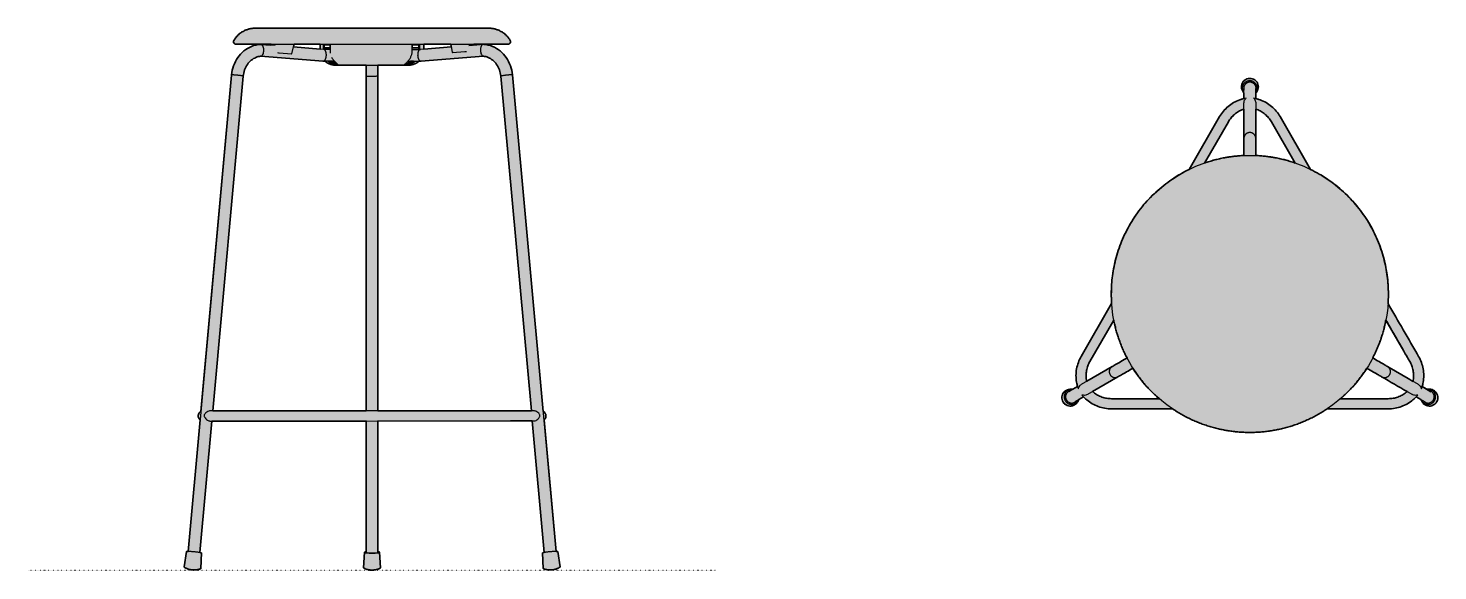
# Model space of a CAD drawing. Header units: millimetres. Extents: x 0 to 1668, y -1 to 642.
import ezdxf

# ---------------------------------------------------------------- set-up
doc = ezdxf.new("R2010")
doc.units = ezdxf.units.MM
doc.linetypes.add('Dots', pattern=[1, 0, -1])
doc.layers.add('Blocks', color=7, linetype='Continuous')
doc.layers.add('Blocks$Fill', color=7, linetype='Continuous', true_color=0xffffff)
for name, color, linetype, lineweight, true_color in [('Blocks$Inner', 7, 'Continuous', 25, 0x007f00), ('Blocks$Outline', 7, 'Continuous', 35, 0xff3f3f), ('Groud', 7, 'Dots', 25, 0x243775)]:
    doc.layers.add(name, color=color, linetype=linetype, lineweight=lineweight, true_color=true_color)

# ---------------------------------------------------------------- blocks, each defined once
blk = doc.blocks.new('Dot High Bar Stool Side')
at = {"layer": 'Blocks$Fill'}
h = blk.add_hatch(color=256, dxfattribs=at)
h.paths.add_polyline_path([(610.6, 177.8), (610.8, 177.9), (610.9, 178.1), (611.1, 178.2), (611.2, 178.4), (611.3, 178.5), (611.5, 178.7), (611.6, 178.8), (611.7, 179), (611.8, 179.1), (611.8, 179.2), (611.9, 179.3), (612, 179.4), (612, 179.5), (612.1, 179.6), (612.1, 179.7), (612.2, 179.8), (612.2, 179.9), (612.3, 180), (612.3, 180.1), (612.4, 180.2), (612.4, 180.4), (612.5, 180.5), (612.5, 180.6), (612.5, 180.7), (612.6, 180.8), (612.6, 180.9), (612.6, 181), (612.7, 181.2), (612.7, 181.3), (612.7, 181.4), (612.7, 181.5), (612.8, 181.6), (612.8, 181.8), (612.8, 181.9), (612.8, 182), (612.8, 182.1), (612.8, 182.2), (612.8, 182.4), (612.8, 182.5), (612.8, 182.6), (612.8, 182.7), (612.8, 182.8), (612.8, 183), (612.8, 183.1), (612.8, 183.2), (612.8, 183.3), (612.7, 183.4), (612.7, 183.5), (612.7, 183.7), (612.7, 183.8), (612.6, 183.9), (612.6, 184), (612.6, 184.1), (612.5, 184.2), (612.5, 184.4), (612.5, 184.5), (612.4, 184.6), (612.4, 184.7), (612.3, 184.8), (612.3, 184.9), (612.2, 185), (612.2, 185.1), (612.1, 185.2), (612.1, 185.3), (612, 185.5), (612, 185.6), (611.9, 185.7), (611.8, 185.8), (611.8, 185.9), (611.7, 186), (611.6, 186.1), (611.5, 186.2), (611.5, 186.2), (611.4, 186.3), (611.3, 186.4), (611.2, 186.5), (611.2, 186.6), (611.1, 186.7), (611, 186.8), (610.9, 186.9), (610.8, 186.9), (610.7, 187), (610.6, 187.1), (610.5, 187.2), (610.4, 187.2), (610.3, 187.3), (610.2, 187.4), (610.1, 187.5), (610, 187.5), (609.9, 187.6), (609.8, 187.7), (609.7, 187.7), (573.4, 586.2), (573.4, 586.2), (573.4, 586.2), (573.4, 586.2), (573.4, 586.2), (573.4, 586.2), (573.4, 586.2), (573.2, 587.6), (573, 589), (572.7, 590.3), (572.4, 591.7), (572.1, 593), (571.7, 594.4), (571.3, 595.7), (570.8, 597), (570.4, 598.3), (569.8, 599.5), (569.2, 600.8), (568.6, 602), (568, 603.2), (567.3, 604.4), (566.6, 605.5), (565.8, 606.7), (565, 607.8), (564.2, 608.8), (563.3, 609.9), (562.4, 610.9), (561.5, 611.9), (560.5, 612.8), (560.1, 613.3), (559.6, 613.7), (559.1, 614.1), (558.5, 614.6), (558, 615), (557.5, 615.4), (557, 615.8), (556.4, 616.2), (555.9, 616.6), (555.3, 616.9), (554.8, 617.3), (554.2, 617.6), (553.6, 618), (553.1, 618.3), (552.5, 618.6), (551.9, 618.9), (551.3, 619.2), (550.7, 619.5), (550.1, 619.7), (549.5, 620), (548.9, 620.2), (548.3, 620.5), (547.7, 620.7), (547.1, 620.9), (546.4, 621.1), (545.8, 621.3), (545.2, 621.4), (544.5, 621.6), (543.9, 621.8), (543.3, 621.9), (542.6, 622), (542, 622.1), (541.3, 622.2), (540.7, 622.3), (540, 622.4), (539.4, 622.4), (539, 622.5), (538.9, 622.5), (538.9, 622.5), (538.9, 622.5), (538.8, 622.5), (538.8, 622.5), (538.8, 622.5), (538.7, 622.5), (538.6, 622.5), (527.5, 621.5), (527.5, 622.6), (567.9, 622.6), (568, 622.6), (568.1, 622.6), (568.2, 622.6), (568.3, 622.6), (568.4, 622.6), (568.5, 622.6), (568.6, 622.6), (568.7, 622.7), (568.8, 622.7), (568.9, 622.7), (569, 622.7), (569.1, 622.8), (569.2, 622.8), (569.3, 622.9), (569.4, 622.9), (569.5, 623), (569.5, 623), (569.6, 623.1), (569.7, 623.1), (569.8, 623.2), (569.9, 623.3), (570, 623.3), (570, 623.4), (570.1, 623.5), (570.2, 623.5), (570.2, 623.6), (570.3, 623.7), (570.4, 623.8), (570.4, 623.8), (570.5, 623.9), (570.5, 624), (570.6, 624.1), (570.6, 624.2), (570.6, 624.3), (570.7, 624.3), (570.7, 624.4), (570.8, 624.5), (570.8, 624.6), (570.8, 624.7), (570.9, 624.8), (570.9, 624.9), (570.9, 625), (570.9, 625.1), (570.9, 625.2), (570.9, 625.3), (570.9, 625.4), (570.9, 625.5), (570.9, 625.6), (570.9, 625.7), (570.9, 625.8), (570.9, 625.9), (570.9, 626), (570.9, 626.1), (570.9, 626.2), (570.9, 626.3), (570.8, 626.4), (570.8, 626.5), (570.8, 626.6), (570.7, 626.7), (570.7, 626.8), (570.6, 626.9), (570.6, 626.9), (570.6, 627), (570.5, 627.1), (570, 627.9), (569.5, 628.7), (569, 629.4), (568.4, 630.2), (567.8, 630.9), (567.2, 631.6), (566.5, 632.3), (565.8, 633), (565.1, 633.7), (564.4, 634.3), (563.6, 634.9), (562.9, 635.5), (562.1, 636.1), (561.3, 636.7), (560.4, 637.2), (559.6, 637.7), (558.7, 638.2), (557.8, 638.6), (556.9, 639), (556, 639.4), (555.1, 639.7), (554.2, 640.1), (553.3, 640.3), (552.3, 640.6), (551.4, 640.8), (550.5, 641), (549.5, 641.2), (548.6, 641.3), (547.6, 641.4), (546.7, 641.5), (545.8, 641.5), (544.9, 641.6), (269, 641.6), (268.1, 641.5), (267.2, 641.5), (266.2, 641.4), (265.3, 641.3), (264.4, 641.2), (263.4, 641), (262.5, 640.8), (261.5, 640.6), (260.6, 640.3), (259.7, 640.1), (258.8, 639.7), (257.9, 639.4), (256.9, 639), (256.1, 638.6), (255.2, 638.2), (254.3, 637.7), (253.5, 637.2), (252.6, 636.7), (251.8, 636.1), (251, 635.5), (250.3, 634.9), (249.5, 634.3), (248.8, 633.7), (248.1, 633), (247.4, 632.3), (246.7, 631.6), (246.1, 630.9), (245.5, 630.2), (244.9, 629.4), (244.4, 628.7), (243.9, 627.9), (243.4, 627.1), (243.3, 627), (243.3, 626.9), (243.2, 626.9), (243.2, 626.8), (243.2, 626.7), (243.1, 626.6), (243.1, 626.5), (243.1, 626.4), (243, 626.3), (243, 626.2), (243, 626.1), (243, 626), (243, 625.9), (243, 625.8), (243, 625.7), (242.9, 625.6), (242.9, 625.5), (243, 625.4), (243, 625.3), (243, 625.2), (243, 625.1), (243, 625), (243, 624.9), (243, 624.8), (243.1, 624.7), (243.1, 624.6), (243.1, 624.5), (243.2, 624.4), (243.2, 624.3), (243.2, 624.3), (243.3, 624.2), (243.3, 624.1), (243.4, 624), (243.4, 623.9), (243.5, 623.8), (243.5, 623.8), (243.6, 623.7), (243.7, 623.6), (243.7, 623.5), (243.8, 623.5), (243.9, 623.4), (243.9, 623.3), (244, 623.3), (244.1, 623.2), (244.2, 623.1), (244.3, 623.1), (244.3, 623), (244.4, 623), (244.5, 622.9), (244.6, 622.9), (244.7, 622.8), (244.8, 622.8), (244.9, 622.7), (245, 622.7), (245.1, 622.7), (245.2, 622.7), (245.3, 622.6), (245.4, 622.6), (245.5, 622.6), (245.6, 622.6), (245.7, 622.6), (245.8, 622.6), (245.9, 622.6), (245.9, 622.6), (287.4, 622.6), (287.3, 621.4), (275.2, 622.4), (275.2, 622.4), (275.1, 622.4), (275.1, 622.4), (275.1, 622.4), (275, 622.4), (275, 622.4), (275, 622.4), (274.9, 622.4), (274.5, 622.4), (273.9, 622.3), (273.2, 622.3), (272.6, 622.2), (271.9, 622.1), (271.3, 622), (270.6, 621.9), (270, 621.7), (269.4, 621.6), (268.7, 621.4), (268.1, 621.2), (267.5, 621.1), (266.8, 620.9), (266.2, 620.7), (265.6, 620.4), (265, 620.2), (264.4, 620), (263.8, 619.7), (263.2, 619.4), (262.6, 619.2), (262, 618.9), (261.4, 618.6), (260.8, 618.2), (260.2, 617.9), (259.7, 617.6), (259.1, 617.2), (258.6, 616.9), (258, 616.5), (257.5, 616.1), (256.9, 615.7), (256.4, 615.4), (255.9, 614.9), (255.3, 614.5), (254.8, 614.1), (254.3, 613.7), (253.8, 613.2), (253.3, 612.8), (252.4, 611.8), (251.5, 610.8), (250.6, 609.8), (249.7, 608.8), (248.9, 607.7), (248.1, 606.6), (247.3, 605.5), (246.6, 604.4), (245.9, 603.2), (245.3, 602), (244.7, 600.8), (244.1, 599.5), (243.5, 598.2), (243, 597), (242.6, 595.7), (242.2, 594.3), (241.8, 593), (241.5, 591.7), (241.2, 590.3), (240.9, 588.9), (240.7, 587.6), (240.5, 586.2), (240.5, 586.1), (240.5, 586.1), (240.5, 586.1), (240.5, 586.1), (240.5, 586.1), (240.5, 586.1), (204.3, 187.7), (204.1, 187.6), (203.9, 187.5), (203.8, 187.4), (203.6, 187.2), (203.5, 187.1), (203.3, 187), (203.2, 186.9), (203, 186.7), (202.9, 186.7), (202.9, 186.6), (202.8, 186.5), (202.7, 186.4), (202.6, 186.3), (202.5, 186.2), (202.5, 186.1), (202.4, 186), (202.3, 185.9), (202.3, 185.8), (202.2, 185.7), (202.1, 185.6), (202.1, 185.5), (202, 185.4), (201.9, 185.3), (201.9, 185.2), (201.8, 185.1), (201.8, 185), (201.7, 184.9), (201.7, 184.8), (201.6, 184.7), (201.6, 184.6), (201.5, 184.4), (201.5, 184.3), (201.5, 184.2), (201.4, 184.1), (201.4, 184), (201.4, 183.9), (201.3, 183.8), (201.3, 183.6), (201.3, 183.5), (201.3, 183.4), (201.2, 183.3), (201.2, 183.2), (201.2, 183), (201.2, 182.9), (201.2, 182.8), (201.2, 182.7), (201.2, 182.6), (201.2, 182.4), (201.2, 182.3), (201.2, 182.2), (201.2, 182.1), (201.2, 182), (201.2, 181.8), (201.2, 181.7), (201.2, 181.6), (201.3, 181.5), (201.3, 181.4), (201.3, 181.3), (201.3, 181.1), (201.3, 181), (201.4, 180.9), (201.4, 180.8), (201.4, 180.7), (201.5, 180.6), (201.5, 180.4), (201.6, 180.3), (201.6, 180.2), (201.6, 180.1), (201.7, 180), (201.7, 179.9), (201.8, 179.8), (201.8, 179.7), (201.9, 179.6), (202, 179.5), (202, 179.4), (202.1, 179.3), (202.1, 179.2), (202.2, 179.1), (202.3, 179), (202.4, 178.9), (202.4, 178.8), (202.5, 178.7), (202.6, 178.6), (202.7, 178.5), (202.7, 178.4), (202.8, 178.3), (202.9, 178.2), (203, 178.1), (203.1, 178), (203.2, 177.9), (203.3, 177.9), (203.4, 177.8), (189.2, 22), (188.3, 22), (188, 22), (187.7, 22), (187.6, 22), (187.5, 22), (187.4, 22), (187.4, 21.9), (187.4, 21.9), (187.3, 21.9), (187.3, 21.9), (187.3, 21.9), (187.3, 21.9), (187.3, 21.9), (187.3, 21.9), (187.3, 21.9), (187.3, 21.9), (187.3, 21.9), (187.2, 21.9), (187.2, 21.9), (187.2, 21.9), (187.2, 21.9), (187.2, 21.9), (187.2, 21.9), (187.2, 21.9), (187.2, 21.9), (187.2, 21.9), (187.2, 21.9), (187.2, 21.9), (187.2, 21.9), (187.2, 21.9), (187.2, 21.9), (187.2, 21.9), (187.2, 21.9), (187.2, 21.9), (187.2, 21.9), (187.2, 21.9), (187.2, 21.9), (187.2, 21.9), (187.2, 21.9), (187.2, 21.9), (187.2, 21.9), (187.2, 21.9), (187.2, 21.9), (187.2, 21.9), (187.2, 21.9), (187.2, 21.9), (187.2, 21.9), (187.2, 21.9), (187.2, 21.9), (184.6, 3.8), (184.6, 3.8), (184.6, 3.8), (184.6, 3.8), (184.6, 3.7), (184.6, 3.7), (184.6, 3.7), (184.6, 3.7), (184.6, 3.7), (184.6, 3.7), (184.6, 3.7), (184.6, 3.6), (184.6, 3.6), (184.6, 3.6), (184.6, 3.6), (184.6, 3.6), (184.6, 3.6), (184.6, 3.6), (184.6, 3.6), (184.6, 3.5), (184.6, 3.5), (184.6, 3.5), (184.6, 3.5), (184.6, 3.5), (184.6, 3.5), (184.6, 3.5), (184.6, 3.5), (184.6, 3.5), (184.6, 3.5), (184.6, 3.5), (184.6, 3.4), (184.7, 3.4), (184.7, 3.4), (184.7, 3.4), (184.7, 3.4), (184.7, 3.4), (184.7, 3.4), (184.7, 3.4), (184.7, 3.3), (184.7, 3.3), (184.7, 3.3), (184.8, 3.3), (184.8, 3.3), (184.8, 3.3), (184.8, 3.3), (184.8, 3.3), (184.8, 3.3), (184.8, 3.3), (184.8, 3.2), (184.9, 3.2), (185.4, 2.9), (185.9, 2.6), (186.5, 2.4), (187, 2.1), (187.6, 1.8), (188.2, 1.6), (188.7, 1.4), (189.3, 1.2), (189.9, 1), (190.5, 0.8), (191.1, 0.7), (191.8, 0.5), (192.4, 0.4), (193, 0.3), (193.6, 0.2), (194.3, 0.1), (194.9, 0.1), (195.5, 0.1), (196.2, 0.1), (196.8, 0.1), (197.4, 0.1), (198.1, 0.1), (198.7, 0.2), (199.3, 0.3), (199.9, 0.4), (200.5, 0.5), (201.2, 0.6), (201.8, 0.7), (202.3, 0.9), (202.9, 1.1), (203.5, 1.3), (204.1, 1.5), (204.1, 1.5), (204.1, 1.5), (204.1, 1.5), (204.1, 1.5), (204.2, 1.5), (204.2, 1.5), (204.2, 1.5), (204.2, 1.5), (204.2, 1.6), (204.2, 1.6), (204.2, 1.6), (204.2, 1.6), (204.3, 1.6), (204.3, 1.6), (204.3, 1.6), (204.3, 1.6), (204.3, 1.6), (204.3, 1.6), (204.3, 1.7), (204.3, 1.7), (204.3, 1.7), (204.3, 1.7), (204.3, 1.7), (204.4, 1.7), (204.4, 1.7), (204.4, 1.7), (204.4, 1.7), (204.4, 1.7), (204.4, 1.7), (204.4, 1.7), (204.4, 1.8), (204.4, 1.8), (204.4, 1.8), (204.4, 1.8), (204.4, 1.8), (204.4, 1.8), (204.4, 1.8), (204.4, 1.8), (204.4, 1.9), (204.4, 1.9), (204.4, 1.9), (204.4, 1.9), (204.4, 1.9), (204.5, 1.9), (204.5, 1.9), (204.5, 1.9), (204.5, 2), (204.5, 2), (204.5, 2), (205.1, 20.2), (205.1, 20.2), (205.1, 20.2), (205.1, 20.2), (205.1, 20.2), (205.1, 20.2), (205.1, 20.3), (205.1, 20.3), (205.1, 20.3), (205.1, 20.3), (205.1, 20.3), (205.1, 20.3), (205.1, 20.3), (205.1, 20.3), (205.1, 20.3), (205.1, 20.3), (205.1, 20.3), (205.1, 20.3), (205.1, 20.3), (205.1, 20.3), (205.1, 20.3), (205.1, 20.3), (205.1, 20.3), (205.1, 20.3), (205.1, 20.3), (205.1, 20.3), (205.1, 20.3), (205.1, 20.3), (205.1, 20.3), (205.1, 20.3), (205.1, 20.3), (205.1, 20.3), (205.1, 20.3), (205.1, 20.3), (205.1, 20.3), (205.1, 20.3), (205.1, 20.3), (205.1, 20.3), (205, 20.3), (205, 20.3), (205, 20.3), (205, 20.3), (205, 20.4), (204.9, 20.4), (204.9, 20.4), (204.8, 20.4), (204.7, 20.4), (204.4, 20.5), (204, 20.6), (203.2, 20.7), (217.3, 176.4), (243.1, 176.4), (400.5, 176.4), (400.5, 176.4), (400.5, 176.4), (400.5, 176.4), (400.5, 176.4), (400.4, 176.4), (400.4, 176.4), (400.4, 176.4), (400.4, 176.4), (400.4, 176.4), (400.3, 176.4), (400.3, 176.4), (400.3, 176.4), (400.3, 176.4), (400.3, 176.4), (400.3, 176.4), (400.3, 176.4), (400.2, 176.4), (400, 176.4), (400, 21.6), (399.5, 21.5), (399.1, 21.5), (398.9, 21.4), (398.8, 21.4), (398.6, 21.3), (398.6, 21.3), (398.5, 21.3), (398.4, 21.3), (398.4, 21.3), (398.3, 21.3), (398.3, 21.2), (398.2, 21.2), (398.2, 21.2), (398.2, 21.2), (398.2, 21.2), (398.2, 21.2), (398.2, 21.2), (398.1, 21.2), (398.1, 21.1), (398.1, 21.1), (398.1, 21.1), (398.1, 21.1), (398.1, 21.1), (398.1, 21.1), (398.1, 21.1), (398.1, 21.1), (398.1, 21.1), (398.1, 21.1), (398.1, 21.1), (398.1, 21.1), (398.1, 21.1), (398.1, 21.1), (398, 21.1), (398, 21.1), (398, 21.1), (398, 21.1), (398, 21.1), (398, 21.1), (398, 21.1), (398, 21.1), (398, 21.1), (398, 21.1), (398, 21), (398, 21), (398, 21), (398, 21), (398, 21), (398, 21), (398, 21), (398, 21), (398, 21), (398, 21), (398, 21), (398, 21), (398, 21), (398, 21), (398, 21), (398, 21), (398, 21), (398, 21), (398, 21), (397, 2.8), (397, 2.8), (397, 2.8), (397, 2.8), (397, 2.8), (397, 2.8), (397, 2.7), (397, 2.7), (397, 2.7), (397, 2.7), (397.1, 2.7), (397.1, 2.7), (397.1, 2.7), (397.1, 2.6), (397.1, 2.6), (397.1, 2.6), (397.1, 2.6), (397.1, 2.6), (397.1, 2.6), (397.1, 2.6), (397.1, 2.5), (397.1, 2.5), (397.1, 2.5), (397.1, 2.5), (397.1, 2.5), (397.1, 2.5), (397.1, 2.5), (397.1, 2.5), (397.2, 2.5), (397.2, 2.4), (397.2, 2.4), (397.2, 2.4), (397.2, 2.4), (397.2, 2.4), (397.2, 2.4), (397.2, 2.4), (397.3, 2.3), (397.3, 2.3), (397.3, 2.3), (397.3, 2.3), (397.3, 2.3), (397.3, 2.3), (397.3, 2.3), (397.4, 2.3), (397.4, 2.2), (397.4, 2.2), (397.4, 2.2), (397.5, 2.2), (397.5, 2.2), (397.5, 2.1), (398.1, 1.9), (398.6, 1.7), (399.2, 1.4), (399.8, 1.2), (400.3, 1), (400.9, 0.9), (401.5, 0.7), (402.1, 0.6), (402.7, 0.4), (403.3, 0.3), (403.9, 0.2), (404.5, 0.1), (405.2, 0.1), (405.8, 0), (406.4, 0), (407, 0), (407.6, 0), (408.3, 0), (408.9, 0.1), (409.5, 0.1), (410.1, 0.2), (410.7, 0.3), (411.3, 0.4), (411.9, 0.6), (412.5, 0.7), (413.1, 0.9), (413.7, 1), (414.3, 1.2), (414.9, 1.4), (415.4, 1.7), (416, 1.9), (416.5, 2.1), (416.5, 2.2), (416.6, 2.2), (416.6, 2.2), (416.6, 2.2), (416.7, 2.2), (416.7, 2.3), (416.7, 2.3), (416.7, 2.3), (416.7, 2.3), (416.7, 2.3), (416.8, 2.3), (416.8, 2.3), (416.8, 2.3), (416.8, 2.4), (416.8, 2.4), (416.8, 2.4), (416.8, 2.4), (416.9, 2.4), (416.9, 2.4), (416.9, 2.4), (416.9, 2.5), (416.9, 2.5), (416.9, 2.5), (416.9, 2.5), (416.9, 2.5), (416.9, 2.5), (416.9, 2.5), (416.9, 2.5), (416.9, 2.5), (416.9, 2.6), (417, 2.6), (417, 2.6), (417, 2.6), (417, 2.6), (417, 2.6), (417, 2.6), (417, 2.7), (417, 2.7), (417, 2.7), (417, 2.7), (417, 2.7), (417, 2.7), (417, 2.7), (417, 2.8), (417, 2.8), (417, 2.8), (417, 2.8), (417, 2.8), (417, 2.8), (416, 21), (416, 21), (416, 21), (416, 21), (416, 21), (416, 21), (416, 21), (416, 21), (416, 21), (416, 21), (416, 21), (416, 21), (416, 21), (416, 21), (416, 21), (416, 21), (416, 21), (416, 21), (416, 21.1), (416, 21.1), (416, 21.1), (416, 21.1), (416, 21.1), (416, 21.1), (416, 21.1), (416, 21.1), (416, 21.1), (416, 21.1), (416, 21.1), (416, 21.1), (416, 21.1), (416, 21.1), (416, 21.1), (416, 21.1), (416, 21.1), (416, 21.1), (416, 21.1), (416, 21.1), (415.9, 21.1), (415.9, 21.1), (415.9, 21.1), (415.9, 21.1), (415.9, 21.1), (415.9, 21.2), (415.9, 21.2), (415.9, 21.2), (415.8, 21.2), (415.8, 21.2), (415.8, 21.2), (415.8, 21.2), (415.7, 21.2), (415.7, 21.3), (415.6, 21.3), (415.6, 21.3), (415.5, 21.3), (415.5, 21.3), (415.4, 21.3), (415.3, 21.4), (415.1, 21.4), (414.9, 21.5), (414.5, 21.5), (414, 21.6), (414, 176.4), (413.8, 176.4), (413.7, 176.4), (413.7, 176.4), (413.7, 176.4), (413.7, 176.4), (413.7, 176.4), (413.7, 176.4), (413.7, 176.4), (413.6, 176.4), (413.6, 176.4), (413.6, 176.4), (413.6, 176.4), (413.6, 176.4), (413.5, 176.4), (413.5, 176.4), (413.5, 176.4), (413.5, 176.4), (570.9, 176.5), (596.7, 176.5), (610.9, 20.8), (610, 20.6), (609.6, 20.5), (609.4, 20.5), (609.3, 20.5), (609.2, 20.4), (609.1, 20.4), (609.1, 20.4), (609, 20.4), (609, 20.4), (609, 20.4), (609, 20.4), (609, 20.4), (609, 20.4), (609, 20.3), (609, 20.3), (608.9, 20.3), (608.9, 20.3), (608.9, 20.3), (608.9, 20.3), (608.9, 20.3), (608.9, 20.3), (608.9, 20.3), (608.9, 20.3), (608.9, 20.3), (608.9, 20.3), (608.9, 20.3), (608.9, 20.3), (608.9, 20.3), (608.9, 20.3), (608.9, 20.3), (608.9, 20.3), (608.9, 20.3), (608.9, 20.3), (608.9, 20.3), (608.9, 20.3), (608.9, 20.3), (608.9, 20.3), (608.9, 20.3), (608.9, 20.3), (608.9, 20.3), (608.9, 20.3), (608.9, 20.3), (608.9, 20.3), (608.9, 20.3), (608.9, 20.3), (608.9, 20.3), (608.9, 20.3), (608.9, 20.3), (608.9, 20.3), (609.6, 2), (609.6, 2), (609.6, 2), (609.6, 2), (609.6, 2), (609.6, 2), (609.6, 2), (609.6, 1.9), (609.6, 1.9), (609.6, 1.9), (609.6, 1.9), (609.6, 1.9), (609.6, 1.9), (609.6, 1.9), (609.6, 1.9), (609.6, 1.8), (609.6, 1.8), (609.6, 1.8), (609.6, 1.8), (609.7, 1.8), (609.7, 1.8), (609.7, 1.8), (609.7, 1.8), (609.7, 1.8), (609.7, 1.8), (609.7, 1.7), (609.7, 1.7), (609.7, 1.7), (609.7, 1.7), (609.7, 1.7), (609.7, 1.7), (609.7, 1.7), (609.7, 1.7), (609.8, 1.7), (609.8, 1.7), (609.8, 1.6), (609.8, 1.6), (609.8, 1.6), (609.8, 1.6), (609.8, 1.6), (609.8, 1.6), (609.8, 1.6), (609.9, 1.6), (609.9, 1.6), (609.9, 1.6), (609.9, 1.6), (609.9, 1.6), (609.9, 1.5), (609.9, 1.5), (610, 1.5), (610.5, 1.3), (611.1, 1.1), (611.7, 1), (612.3, 0.8), (612.9, 0.7), (613.5, 0.5), (614.1, 0.4), (614.7, 0.3), (615.4, 0.2), (616, 0.2), (616.6, 0.1), (617.2, 0.1), (617.9, 0.1), (618.5, 0.1), (619.1, 0.1), (619.8, 0.2), (620.4, 0.3), (621, 0.3), (621.7, 0.4), (622.3, 0.6), (622.9, 0.7), (623.5, 0.9), (624.1, 1), (624.7, 1.2), (625.3, 1.4), (625.9, 1.7), (626.5, 1.9), (627, 2.1), (627.6, 2.4), (628.1, 2.7), (628.7, 3), (629.2, 3.3), (629.2, 3.3), (629.2, 3.3), (629.2, 3.3), (629.2, 3.3), (629.3, 3.3), (629.3, 3.4), (629.3, 3.4), (629.3, 3.4), (629.3, 3.4), (629.3, 3.4), (629.3, 3.4), (629.3, 3.4), (629.3, 3.4), (629.3, 3.4), (629.4, 3.4), (629.4, 3.5), (629.4, 3.5), (629.4, 3.5), (629.4, 3.5), (629.4, 3.5), (629.4, 3.5), (629.4, 3.5), (629.4, 3.5), (629.4, 3.5), (629.4, 3.5), (629.4, 3.6), (629.4, 3.6), (629.4, 3.6), (629.4, 3.6), (629.4, 3.6), (629.4, 3.6), (629.5, 3.6), (629.5, 3.6), (629.5, 3.6), (629.5, 3.7), (629.5, 3.7), (629.5, 3.7), (629.5, 3.7), (629.5, 3.7), (629.5, 3.7), (629.5, 3.7), (629.5, 3.8), (629.5, 3.8), (629.5, 3.8), (629.5, 3.8), (629.5, 3.8), (629.5, 3.8), (629.5, 3.8), (629.5, 3.8), (626.8, 21.9), (626.8, 21.9), (626.8, 21.9), (626.8, 21.9), (626.8, 21.9), (626.8, 21.9), (626.8, 21.9), (626.8, 21.9), (626.8, 21.9), (626.8, 21.9), (626.8, 21.9), (626.8, 21.9), (626.8, 21.9), (626.8, 21.9), (626.8, 21.9), (626.8, 21.9), (626.8, 21.9), (626.8, 21.9), (626.8, 21.9), (626.8, 21.9), (626.8, 21.9), (626.8, 21.9), (626.8, 21.9), (626.8, 22), (626.8, 22), (626.8, 22), (626.8, 22), (626.8, 22), (626.8, 22), (626.8, 22), (626.8, 22), (626.8, 22), (626.8, 22), (626.8, 22), (626.8, 22), (626.8, 22), (626.8, 22), (626.8, 22), (626.7, 22), (626.7, 22), (626.7, 22), (626.7, 22), (626.6, 22), (626.6, 22), (626.6, 22), (626.5, 22), (626.3, 22), (626.1, 22), (625.7, 22.1), (624.8, 22)], flags=0)
h.paths.add_polyline_path([(595.6, 188.5), (570.9, 188.5), (414, 188.4), (413.9, 585.4), (413.9, 585.4), (413.9, 585.4), (413.9, 585.4), (413.9, 597.8), (450.4, 597.8), (450.9, 597.8), (451.3, 597.8), (451.7, 597.8), (452.1, 597.8), (452.5, 597.9), (452.9, 597.9), (453.3, 598), (453.7, 598.1), (454.1, 598.1), (454.5, 598.2), (454.9, 598.3), (455.3, 598.4), (455.7, 598.6), (456.1, 598.7), (456.5, 598.8), (456.9, 599), (457.3, 599.1), (457.7, 599.3), (458.1, 599.5), (458.5, 599.6), (458.8, 599.8), (459.2, 600), (459.6, 600.2), (459.9, 600.5), (460.3, 600.7), (460.6, 600.9), (461, 601.1), (461.3, 601.4), (461.6, 601.6), (461.9, 601.9), (462.2, 602.2), (462.5, 602.4), (464.7, 602.4), (464.8, 602.4), (464.8, 602.4), (464.9, 602.4), (464.9, 602.4), (538.8, 608.4), (539.2, 608.4), (539.5, 608.3), (539.9, 608.3), (540.2, 608.2), (540.6, 608.1), (540.9, 608.1), (541.3, 608), (541.7, 607.9), (542, 607.8), (542.4, 607.7), (542.7, 607.6), (543.1, 607.5), (543.4, 607.3), (543.8, 607.2), (544.1, 607.1), (544.4, 606.9), (544.8, 606.8), (545.2, 606.6), (545.5, 606.4), (545.8, 606.3), (546.2, 606.1), (546.5, 605.9), (546.9, 605.7), (547.2, 605.5), (547.6, 605.3), (547.9, 605.1), (548.2, 604.8), (548.5, 604.6), (548.9, 604.4), (549.2, 604.1), (549.5, 603.9), (549.8, 603.6), (550.1, 603.3), (550.5, 603.1), (551.1, 602.5), (551.7, 601.9), (552.2, 601.3), (552.8, 600.6), (553.4, 600), (553.9, 599.3), (554.4, 598.6), (554.9, 597.8), (555.4, 597.1), (555.8, 596.3), (556.2, 595.5), (556.7, 594.7), (557, 593.8), (557.4, 593), (557.7, 592.1), (558, 591.2), (558.3, 590.3), (558.6, 589.4), (558.8, 588.5), (559, 587.6), (559.2, 586.6), (559.3, 585.7), (559.5, 584.7), (559.5, 584.7), (559.5, 584.7), (559.5, 584.7), (559.5, 584.7)], flags=0)
h.paths.add_polyline_path([(400, 188.4), (243.1, 188.4), (218.4, 188.4), (254.4, 584.7), (254.4, 584.7), (254.4, 584.7), (254.4, 584.7), (254.4, 584.7), (254.4, 584.7), (254.6, 585.7), (254.7, 586.6), (254.9, 587.5), (255.1, 588.5), (255.3, 589.4), (255.6, 590.3), (255.9, 591.2), (256.2, 592.1), (256.5, 592.9), (256.9, 593.8), (257.2, 594.6), (257.7, 595.4), (258.1, 596.2), (258.5, 597), (259, 597.8), (259.5, 598.5), (260, 599.2), (260.5, 599.9), (261.1, 600.6), (261.6, 601.2), (262.2, 601.9), (262.8, 602.5), (263.4, 603), (263.7, 603.3), (264.1, 603.6), (264.4, 603.8), (264.7, 604.1), (265, 604.3), (265.3, 604.6), (265.7, 604.8), (266, 605), (266.3, 605.2), (266.7, 605.5), (267, 605.7), (267.4, 605.9), (267.7, 606.1), (268, 606.2), (268.4, 606.4), (268.7, 606.6), (269.1, 606.7), (269.4, 606.9), (269.8, 607), (270.1, 607.2), (270.5, 607.3), (270.8, 607.4), (271.2, 607.6), (271.5, 607.7), (271.9, 607.8), (272.2, 607.9), (272.6, 608), (273, 608), (273.3, 608.1), (273.7, 608.2), (274, 608.2), (274.4, 608.3), (274.7, 608.3), (275.1, 608.4), (349, 602.4), (349, 602.4), (349.1, 602.4), (349.1, 602.4), (349.2, 602.4), (351.4, 602.4), (351.7, 602.1), (352, 601.9), (352.3, 601.6), (352.6, 601.4), (353, 601.1), (353.3, 600.9), (353.6, 600.7), (354, 600.4), (354.3, 600.2), (354.7, 600), (355.1, 599.8), (355.4, 599.6), (355.8, 599.5), (356.2, 599.3), (356.6, 599.1), (357, 599), (357.4, 598.8), (357.8, 598.7), (358.2, 598.6), (358.6, 598.4), (359, 598.3), (359.4, 598.2), (359.8, 598.1), (360.2, 598.1), (360.6, 598), (361, 597.9), (361.4, 597.9), (361.8, 597.8), (362.2, 597.8), (362.6, 597.8), (363, 597.8), (363.4, 597.8), (399.9, 597.8), (400, 585.4), (400, 585.4), (400, 585.4), (400, 585.4)], flags=0)
h.paths.add_polyline_path([(500.2, 622.6), (500.8, 619.4), (468.4, 616.8), (468.4, 622.6)], flags=0)
h.paths.add_polyline_path([(452.8, 602.4), (456, 602.4), (455.7, 602.2), (455.5, 602), (455.2, 601.9), (454.9, 601.7), (454.6, 601.5), (454.4, 601.3), (454.1, 601.2), (453.8, 601), (453.5, 600.9), (453.2, 600.8), (452.9, 600.6), (452.5, 600.5), (452.2, 600.4), (451.9, 600.3), (451.6, 600.2), (451.3, 600.1), (451, 600), (450.6, 599.9), (450.3, 599.8), (450, 599.7), (449.6, 599.6), (449.3, 599.6), (449, 599.5), (448.6, 599.5)], flags=0)
h.paths.add_polyline_path([(350.3, 621.9), (357.3, 621.9), (357.3, 618.4), (350.3, 618.4)], flags=0)
h.paths.add_polyline_path([(454.6, 621.9), (457.2, 621.9), (462.3, 621.9), (462.3, 618.4), (454.6, 618.4)], flags=0)
h.paths.add_polyline_path([(365, 599.4), (364.7, 599.4), (364.3, 599.5), (363.9, 599.5), (363.5, 599.6), (363.2, 599.6), (362.9, 599.7), (362.6, 599.8), (362.2, 599.9), (361.9, 599.9), (361.6, 600), (361.2, 600.1), (360.9, 600.3), (360.6, 600.4), (360.3, 600.5), (360, 600.6), (359.7, 600.7), (359.4, 600.9), (359.1, 601), (358.8, 601.2), (358.5, 601.3), (358.3, 601.4), (358.1, 601.6), (357.9, 601.7), (357.7, 601.8), (357.5, 602), (357.3, 602.1), (357.1, 602.3), (356.8, 602.4), (360.7, 602.4)], flags=0)
h.paths.add_polyline_path([(345.4, 622.6), (345.4, 616.8), (314, 619.3), (314.9, 622.6)], flags=0)
at = {"layer": 'Blocks$Inner'}
for p, q in [((544.9, 641.6), (269, 641.6)), ((245.9, 622.6), (567.9, 622.6)), ((274.5, 622.4), (274.9, 622.4)), ((292.2, 621.1), (275.2, 622.4)), ((287.4, 622.6), (287.3, 621.4)), ((311.9, 611.1), (314.9, 622.6)), ((349.7, 616.4), (314, 619.3)), ((345.4, 616.8), (345.4, 622.6)), ((349.4, 616.4), (349.4, 622.6)), ((350.3, 622.6), (350.3, 616.9)), ((350.3, 621.9), (357.3, 621.9)), ((357.3, 618.4), (350.3, 618.4)), ((357.3, 622.6), (357.3, 615.8)), ((454.6, 615.8), (454.6, 622.6)), ((462.3, 618.4), (454.6, 618.4)), ((462.3, 616.9), (462.3, 622.6)), ((463.2, 622.6), (463.2, 616.4)), ((500.8, 619.4), (464.2, 616.4)), ((468.4, 616.8), (468.4, 622.6)), ((500.2, 622.6), (501.9, 612.8)), ((521.7, 621.1), (538.7, 622.5)), ((527.5, 622.6), (527.5, 621.5)), ((539.4, 622.4), (539, 622.5)), ((275.1, 608.4), (349, 602.4)), ((295, 612.9), (296.3, 612.4)), ((296.9, 612.3), (311.6, 611.1)), ((362.5, 602.4), (349.1, 602.4)), ((357.3, 616.4), (349.6, 616.4)), ((365, 599.4), (360.7, 602.4)), ((448.6, 599.5), (452.8, 602.4)), ((449.5, 602.4), (464.8, 602.4)), ((454.6, 616.4), (464.3, 616.4)), ((464.9, 602.4), (538.8, 608.4)), ((503.2, 612.8), (501.9, 612.8)), ((502.1, 612.9), (517, 614.1)), ((517.6, 614.1), (518.8, 614.1)), ((240.5, 586.1), (189.2, 22)), ((218.4, 188.4), (254.4, 584.7)), ((240.5, 586.1), (240.5, 586.2)), ((363.4, 597.8), (450.4, 597.8)), ((399.9, 597.8), (400, 585.4)), ((400, 585.4), (400, 188.4)), ((413.9, 585.4), (413.9, 597.8)), ((413.9, 585.4), (414, 188.4)), ((559.5, 584.7), (595.6, 188.5)), ((624.8, 22), (573.4, 586.2)), ((573.4, 586.2), (573.4, 586.2)), ((570.9, 188.5), (243.1, 188.4)), ((217.3, 176.4), (203.2, 20.7)), ((376.4, 176.4), (217.3, 176.4)), ((243.1, 176.4), (570.9, 176.5)), ((400, 176.4), (400, 20.8)), ((414, 176.4), (414, 20.8)), ((596.7, 176.5), (437.6, 176.4)), ((596.7, 176.5), (610.9, 20.8)), ((187.2, 21.9), (184.6, 3.8)), ((204.5, 2), (205.1, 20.2)), ((397, 2.8), (398, 21)), ((416, 21), (417, 2.8)), ((608.9, 20.3), (609.6, 2)), ((629.5, 3.8), (626.8, 21.9))]:
    blk.add_line(p, q, dxfattribs=at)
blk.add_lwpolyline([(454.6, 621.9), (457.2, 621.9), (462.3, 621.9)], dxfattribs=at)
for centre, radius, start, end in [((269, 611.6), 30, 90, 148.7671), ((544.9, 611.6), 30, 31.2329, 90), ((245.9, 625.6), 3, 148.7671, 270), ((567.9, 625.6), 3, 270, 31.2329), ((363.4, 615.8), 18, 227.8262, 270), ((450.4, 615.8), 18, 270, 312.238), ((196.3, 22.1), 22, 238.7948, 290.8173), ((617.8, 22.1), 22, 249.1967, 301.2192)]:
    blk.add_arc(centre, radius, start, end, dxfattribs=at)
at = {"layer": 'Blocks$Inner', "extrusion": (0, 0, -1)}
blk.add_arc((-407, 22), 22, 244.4675, 295.5185, dxfattribs=at)
at = {"layer": 'Blocks$Inner'}
for points, knots in [([(240.5, 586.2), (240.9, 589.9), (241.8, 593.5), (244.3, 600.4), (246, 603.7), (250.2, 609.6), (252.6, 612.3), (258.1, 616.8), (261.1, 618.6), (267.6, 621.3), (271, 622.1), (274.5, 622.4)], [0.071308, 0.071308, 0.071308, 0.071308, 0.346164, 0.346164, 0.621021, 0.621021, 0.895878, 0.895878, 1.170734, 1.170734, 1.445591, 1.445591, 1.445591, 1.445591]), ([(573.4, 586.2), (573, 589.9), (572.1, 593.5), (569.6, 600.4), (567.9, 603.7), (563.7, 609.6), (561.3, 612.3), (555.8, 616.8), (552.8, 618.7), (546.3, 621.3), (542.9, 622.2), (539.4, 622.4)], [0.071308, 0.071308, 0.071308, 0.071308, 0.346164, 0.346164, 0.621021, 0.621021, 0.895878, 0.895878, 1.170734, 1.170734, 1.445591, 1.445591, 1.445591, 1.445591]), ([(275.2, 608.4), (273.3, 608.2), (271.3, 607.7), (267.6, 606.1), (265.7, 605), (262.4, 602.2), (260.8, 600.5), (258.2, 596.6), (257, 594.4), (255.3, 589.7), (254.7, 587.2), (254.4, 584.7)], [4.549166, 4.549166, 4.549166, 4.549166, 4.820227, 4.820227, 5.091288, 5.091288, 5.362349, 5.362349, 5.633409, 5.633409, 5.904451, 5.904451, 5.904451, 5.904451]), ([(278.6, 615.4), (278.6, 615.4), (278.6, 615.3), (278.6, 614.4), (278.5, 613.5), (278.1, 611.8), (277.8, 611), (277.2, 609.7), (276.8, 609.2), (276, 608.6), (275.6, 608.4), (275.2, 608.4)], [3.478691, 3.478691, 3.478691, 3.478691, 3.490308, 3.490308, 3.761999, 3.761999, 4.041998, 4.041998, 4.319593, 4.319593, 4.549166, 4.549166, 4.549166, 4.549166]), ([(362.3, 602.7), (362.6, 602.3), (363, 602), (363.5, 601.4), (363.8, 601.2), (364.6, 600.4), (365.1, 599.9), (365.9, 599.2), (366.2, 598.9), (366.6, 598.5), (366.7, 598.3), (366.4, 598.1), (366, 598.1), (365, 598.1), (364.3, 598.2), (362.7, 598.4), (361.8, 598.6), (360.1, 599.1), (359.2, 599.4), (357.5, 600.2), (356.7, 600.7), (355.5, 601.7), (355.1, 602), (354.7, 602.4)], [1.387388, 1.387388, 1.387388, 1.387388, 1.561054, 1.561054, 1.695313, 1.695313, 2.02893, 2.02893, 2.337686, 2.337686, 2.687778, 2.687778, 3.057997, 3.057997, 3.398769, 3.398769, 3.76128, 3.76128, 4.066326, 4.066326, 4.419766, 4.419766, 4.608859, 4.608859, 4.608859, 4.608859]), ([(356.8, 602.4), (357.4, 602), (358, 601.6), (359.3, 600.9), (360.1, 600.5), (361.8, 599.9), (362.7, 599.7), (364.3, 599.4), (365, 599.4), (365.6, 599.4), (365.7, 599.4), (365.8, 599.4)], [-5.730328, -5.730328, -5.730328, -5.730328, -5.410579, -5.410579, -4.997465, -4.997465, -4.523778, -4.523778, -4.036434, -4.036434, -3.94356, -3.94356, -3.94356, -3.94356]), ([(357.3, 615.8), (357.3, 614.6), (357.4, 613.4), (357.6, 612.1), (357.7, 611.9), (357.7, 611.8)], [6.7978385, 6.7978385, 6.7978385, 6.7978385, 7.1298524, 7.1298524, 7.1770354, 7.1770354, 7.1770354, 7.1770354]), ([(359.2, 607.2), (359.4, 606.7), (359.7, 606.2), (360.6, 604.8), (361.2, 603.8), (362.1, 602.9), (362.2, 602.8), (362.3, 602.7)], [0.8437754, 0.8437754, 0.8437754, 0.8437754, 0.997563, 0.997563, 1.3310983, 1.3310983, 1.3873882, 1.3873882, 1.3873882, 1.3873882]), ([(365.4, 599.7), (365, 599.8), (364.7, 600), (363.5, 600.6), (362.6, 601.1), (361.5, 602), (361.2, 602.2), (361, 602.4)], [8.6000842, 8.6000842, 8.6000842, 8.6000842, 8.7221171, 8.7221171, 9.0575636, 9.0575636, 9.1537571, 9.1537571, 9.1537571, 9.1537571]), ([(458.1, 602.4), (457.7, 602), (457.2, 601.5), (455.8, 600.5), (455, 600), (453.2, 599.2), (452.4, 598.9), (450.6, 598.5), (449.7, 598.3), (448.1, 598.1), (447.4, 598.1), (446.4, 598.1), (446, 598.2), (445.7, 598.4), (445.7, 598.5), (446.1, 599), (446.4, 599.3), (447.3, 600.2), (447.8, 600.7), (448.9, 601.8), (449.3, 602.2), (449.7, 602.7)], [-3.528029, -3.528029, -3.528029, -3.528029, -3.287124, -3.287124, -2.935096, -2.935096, -2.6249, -2.6249, -2.277218, -2.277218, -1.906581, -1.906581, -1.564082, -1.564082, -1.206347, -1.206347, -0.897254, -0.897254, -0.531182, -0.531182, -0.301451, -0.301451, -0.301451, -0.301451]), ([(446.5, 599.4), (446.6, 599.4), (446.7, 599.4), (447.3, 599.3), (448, 599.4), (449.5, 599.6), (450.4, 599.8), (452.1, 600.3), (453, 600.6), (454.6, 601.4), (455.3, 601.9), (456, 602.4)], [-4.177668, -4.177668, -4.177668, -4.177668, -4.036434, -4.036434, -3.576653, -3.576653, -3.09287, -3.09287, -2.669625, -2.669625, -2.255397, -2.255397, -2.255397, -2.255397]), ([(449.7, 602.7), (449.8, 602.8), (449.9, 602.9), (450.7, 603.8), (451.4, 604.8), (452.5, 606.8), (453, 607.9), (453.8, 609.9), (454.1, 611.1), (454.5, 613.4), (454.6, 614.6), (454.6, 615.8)], [-0.301451, -0.301451, -0.301451, -0.301451, -0.247651, -0.247651, 0.085895, 0.085895, 0.41944, 0.41944, 0.751414, 0.751414, 1.083388, 1.083388, 1.083388, 1.083388]), ([(535.3, 615.4), (535.3, 615.4), (535.3, 615.4), (535.3, 614.4), (535.4, 613.5), (535.8, 611.9), (536, 611.1), (536.7, 609.9), (537, 609.4), (537.8, 608.7), (538.2, 608.5), (538.6, 608.4)], [3.478691, 3.478691, 3.478691, 3.478691, 3.490309, 3.490309, 3.765519, 3.765519, 4.03147, 4.03147, 4.291641, 4.291641, 4.548974, 4.548974, 4.548974, 4.548974]), ([(538.6, 608.4), (540.6, 608.2), (542.6, 607.7), (546.3, 606.1), (548.2, 605), (551.5, 602.2), (553.1, 600.5), (555.7, 596.6), (556.9, 594.4), (558.6, 589.8), (559.2, 587.3), (559.5, 584.7)], [4.548974, 4.548974, 4.548974, 4.548974, 4.820035, 4.820035, 5.091096, 5.091096, 5.362156, 5.362156, 5.633217, 5.633217, 5.904259, 5.904259, 5.904259, 5.904259]), ([(254.4, 584.7), (254.4, 584.7), (254.4, 584.8), (254, 584.9), (253.6, 585), (252.6, 585.2), (251.9, 585.3), (251.1, 585.4), (251, 585.4), (251, 585.4)], [0, 0, 0, 0, 0.1697234, 0.1697234, 0.4435554, 0.4435554, 0.7168616, 0.7168616, 0.7370561, 0.7370561, 0.7370561, 0.7370561]), ([(400, 585.4), (400, 585.4), (400, 585.4), (400, 585.2), (400.2, 585.1), (400.9, 584.9), (401.5, 584.9), (402.8, 584.7), (403.6, 584.6), (405.2, 584.6), (406.1, 584.6), (407, 584.6)], [12.387963, 12.387963, 12.387963, 12.387963, 12.408157, 12.408157, 12.681463, 12.681463, 12.955295, 12.955295, 13.229518, 13.229518, 13.491006, 13.491006, 13.491006, 13.491006]), ([(407, 584.6), (407, 584.6), (407, 584.6), (408, 584.6), (408.9, 584.6), (410.6, 584.7), (411.3, 584.7), (412.6, 584.9), (413.1, 585), (413.7, 585.2), (413.9, 585.2), (413.9, 585.4), (413.9, 585.4), (413.9, 585.4)], [13.491006, 13.491006, 13.491006, 13.491006, 13.503489, 13.503489, 13.776681, 13.776681, 14.049406, 14.049406, 14.322386, 14.322386, 14.573646, 14.573646, 14.59384, 14.59384, 14.59384, 14.59384]), ([(562.9, 585.4), (562.9, 585.4), (562.8, 585.4), (562.1, 585.3), (561.4, 585.2), (560.4, 585), (560, 585), (559.5, 584.8), (559.5, 584.8), (559.5, 584.7)], [2.1043428, 2.1043428, 2.1043428, 2.1043428, 2.1245373, 2.1245373, 2.3757975, 2.3757975, 2.6487767, 2.6487767, 2.8412907, 2.8412907, 2.8412907, 2.8412907]), ([(203.4, 177.8), (203.2, 177.9), (203.1, 178), (202.5, 178.6), (202.1, 179.1), (201.6, 180.2), (201.4, 180.9), (201.2, 182.1), (201.2, 182.8), (201.4, 184), (201.6, 184.7), (202.2, 185.8), (202.6, 186.3), (203.4, 187.1), (203.8, 187.4), (204.3, 187.7)], [2.435118, 2.435118, 2.435118, 2.435118, 2.48938, 2.48938, 2.680544, 2.680544, 2.871726, 2.871726, 3.062908, 3.062908, 3.25409, 3.25409, 3.445272, 3.445272, 3.600543, 3.600543, 3.600543, 3.600543]), ([(215.4, 188.4), (215.2, 188.4), (215, 188.4), (214.1, 188.3), (213.4, 188.1), (211.9, 187.4), (211, 186.8), (209.7, 185.7), (209.3, 185.2), (208.7, 184.4), (208.5, 184), (208.3, 183.2), (208.3, 182.8), (208.3, 182.4)], [666.2464905, 666.2464905, 666.2464905, 666.2464905, 666.3074144, 666.3074144, 666.4802895, 666.4802895, 666.7239592, 666.7239592, 666.9084587, 666.9084587, 667.031539, 667.031539, 667.1506697, 667.1506697, 667.1506697, 667.1506697]), ([(243.1, 188.4), (241.4, 188.4), (239.7, 188.4), (233.8, 188.4), (229.7, 188.4), (222, 188.4), (218.5, 188.4), (215.4, 188.4)], [663.187642, 663.187642, 663.187642, 663.187642, 663.707347, 663.707347, 664.965311, 664.965311, 666.24649, 666.24649, 666.24649, 666.24649]), ([(598.6, 188.5), (597.3, 188.5), (596, 188.5), (591.3, 188.5), (587.5, 188.5), (579.5, 188.5), (575.1, 188.5), (570.9, 188.5)], [332.376568, 332.376568, 332.376568, 332.376568, 332.89649, 332.89649, 334.154386, 334.154386, 335.435419, 335.435419, 335.435419, 335.435419]), ([(605.7, 182.5), (605.7, 182.7), (605.7, 182.9), (605.6, 183.4), (605.5, 183.8), (605.1, 184.8), (604.7, 185.3), (603.6, 186.4), (602.8, 187), (601.3, 187.8), (600.6, 188.1), (599.5, 188.4), (599, 188.5), (598.6, 188.5)], [331.7162788, 331.7162788, 331.7162788, 331.7162788, 331.7797909, 331.7797909, 331.8852063, 331.8852063, 332.0082263, 332.0082263, 332.1701279, 332.1701279, 332.2878607, 332.2878607, 332.3765684, 332.3765684, 332.3765684, 332.3765684]), ([(609.7, 187.7), (609.9, 187.6), (610, 187.5), (610.7, 187.1), (611.2, 186.7), (611.9, 185.6), (612.3, 185.1), (612.7, 183.9), (612.8, 183.2), (612.8, 182), (612.7, 181.3), (612.4, 180.1), (612.1, 179.5), (611.4, 178.6), (611, 178.2), (610.6, 177.8)], [1.265717, 1.265717, 1.265717, 1.265717, 1.316148, 1.316148, 1.507151, 1.507151, 1.698334, 1.698334, 1.889516, 1.889516, 2.080698, 2.080698, 2.27188, 2.27188, 2.431153, 2.431153, 2.431153, 2.431153]), ([(208.3, 182.4), (208.4, 182), (208.5, 181.6), (208.9, 180.8), (209.1, 180.4), (209.9, 179.4), (210.5, 178.7), (211.8, 177.7), (212.4, 177.3), (213.6, 176.8), (214.1, 176.6), (214.8, 176.4), (215, 176.4), (215.3, 176.4)], [667.1506697, 667.1506697, 667.1506697, 667.1506697, 667.2832817, 667.2832817, 667.4180428, 667.4180428, 667.6720944, 667.6720944, 667.8661615, 667.8661615, 668.0339048, 668.0339048, 668.1201489, 668.1201489, 668.1201489, 668.1201489]), ([(215.3, 176.4), (216.5, 176.4), (217.9, 176.4), (222.7, 176.4), (226.5, 176.4), (234.5, 176.4), (238.9, 176.4), (243.1, 176.4)], [668.120149, 668.120149, 668.120149, 668.120149, 668.662378, 668.662378, 669.920105, 669.920105, 671.200974, 671.200974, 671.200974, 671.200974]), ([(400.2, 176.4), (396.1, 176.4), (392.1, 176.4), (385.1, 176.4), (382, 176.4), (378.3, 176.4), (377.3, 176.4), (376.4, 176.4)], [2.687494, 2.687494, 2.687494, 2.687494, 3.968536, 3.968536, 5.226456, 5.226456, 5.768564, 5.768564, 5.768564, 5.768564]), ([(400.5, 176.4), (400.5, 176.4), (400.5, 176.4), (400.4, 176.4), (400.3, 176.4), (400.2, 176.4)], [2.59969288, 2.59969288, 2.59969288, 2.59969288, 2.60277502, 2.60277502, 2.6874942, 2.6874942, 2.6874942, 2.6874942]), ([(437.6, 176.4), (435.5, 176.4), (432.7, 176.4), (426.4, 176.4), (422.7, 176.4), (417.2, 176.4), (415.5, 176.4), (413.8, 176.4)], [159.03394, 159.03394, 159.03394, 159.03394, 160.315554, 160.315554, 161.57371, 161.57371, 162.115002, 162.115002, 162.115002, 162.115002]), ([(570.9, 176.5), (572.7, 176.5), (574.5, 176.5), (580.4, 176.5), (584.6, 176.5), (592.1, 176.5), (595.7, 176.5), (598.7, 176.5)], [998.953197, 998.953197, 998.953197, 998.953197, 999.495648, 999.495648, 1000.753304, 1000.753304, 1002.034023, 1002.034023, 1002.034023, 1002.034023]), ([(598.7, 176.5), (598.8, 176.5), (598.8, 176.5), (599.2, 176.5), (599.7, 176.6), (600.9, 177), (601.5, 177.3), (602.9, 178.3), (603.7, 178.9), (604.7, 180.2), (605.1, 180.7), (605.5, 181.7), (605.6, 182.1), (605.7, 182.5)], [1002.0340235, 1002.0340235, 1002.0340235, 1002.0340235, 1002.039384, 1002.039384, 1002.1897934, 1002.1897934, 1002.3661422, 1002.3661422, 1002.6066655, 1002.6066655, 1002.7928614, 1002.7928614, 1002.9172525, 1002.9172525, 1002.9172525, 1002.9172525]), ([(184.6, 3.8), (184.6, 3.7), (184.6, 3.6), (184.6, 3.5), (184.6, 3.5), (184.7, 3.4), (184.7, 3.4), (184.8, 3.3), (184.8, 3.3), (184.8, 3.3), (184.8, 3.2), (184.9, 3.2)], [61.0493422, 61.0493422, 61.0493422, 61.0493422, 61.0713318, 61.0713318, 61.0933214, 61.0933214, 61.115311, 61.115311, 61.1373007, 61.1373007, 61.1592903, 61.1592903, 61.1592903, 61.1592903]), ([(204.1, 1.5), (204.1, 1.5), (204.1, 1.5), (204.2, 1.5), (204.2, 1.5), (204.2, 1.6), (204.3, 1.6), (204.3, 1.7), (204.4, 1.7), (204.4, 1.8), (204.5, 1.9), (204.5, 2)], [81.1344869, 81.1344869, 81.1344869, 81.1344869, 81.1564765, 81.1564765, 81.1784661, 81.1784661, 81.2004557, 81.2004557, 81.2224454, 81.2224454, 81.244435, 81.244435, 81.244435, 81.244435]), ([(397.5, 2.1), (397.5, 2.2), (397.5, 2.2), (397.4, 2.2), (397.3, 2.3), (397.3, 2.3), (397.2, 2.4), (397.1, 2.5), (397.1, 2.5), (397, 2.7), (397, 2.8), (397, 2.8)], [38.0179539, 38.0179539, 38.0179539, 38.0179539, 38.0620979, 38.0620979, 38.1062418, 38.1062418, 38.1503858, 38.1503858, 38.1945298, 38.1945298, 38.2386737, 38.2386737, 38.2386737, 38.2386737]), ([(417, 2.8), (417, 2.8), (417, 2.7), (416.9, 2.5), (416.9, 2.5), (416.8, 2.4), (416.8, 2.3), (416.7, 2.3), (416.7, 2.2), (416.6, 2.2), (416.5, 2.2), (416.5, 2.1)], [18.1950401, 18.1950401, 18.1950401, 18.1950401, 18.239184, 18.239184, 18.283328, 18.283328, 18.327472, 18.327472, 18.3716159, 18.3716159, 18.4157599, 18.4157599, 18.4157599, 18.4157599]), ([(609.6, 2), (609.6, 2), (609.6, 1.9), (609.7, 1.8), (609.7, 1.7), (609.8, 1.7), (609.8, 1.6), (609.9, 1.6), (609.9, 1.6), (609.9, 1.6), (609.9, 1.5), (610, 1.5)], [63.1485262, 63.1485262, 63.1485262, 63.1485262, 63.1705159, 63.1705159, 63.1925055, 63.1925055, 63.2144951, 63.2144951, 63.2364847, 63.2364847, 63.2584743, 63.2584743, 63.2584743, 63.2584743]), ([(629.2, 3.3), (629.2, 3.3), (629.2, 3.3), (629.3, 3.3), (629.3, 3.4), (629.3, 3.4), (629.4, 3.4), (629.4, 3.5), (629.4, 3.6), (629.5, 3.7), (629.5, 3.8), (629.5, 3.8)], [83.2336709, 83.2336709, 83.2336709, 83.2336709, 83.2556606, 83.2556606, 83.2776502, 83.2776502, 83.2996398, 83.2996398, 83.3216294, 83.3216294, 83.3436191, 83.3436191, 83.3436191, 83.3436191])]:
    blk.add_open_spline(points, degree=3, knots=knots, dxfattribs=at)
for points, weights, knots in [([(274.9, 622.4), (275, 622.4), (275.1, 622.4), (278.6, 622.4), (278.6, 615.4)], [0.984100302124, 0.991821798272, 1, 0.707248941822, 0.99971581673], [1.864797, 1.864797, 1.864797, 1.908657, 1.908657, 3.478691, 3.478691, 3.478691]), ([(539, 622.5), (538.9, 622.5), (538.8, 622.5), (535.3, 622.5), (535.3, 615.4)], [0.984100302124, 0.991821798272, 1, 0.707248941822, 0.99971581673], [1.864797, 1.864797, 1.864797, 1.908657, 1.908657, 3.478691, 3.478691, 3.478691]), ([(296.3, 612.4), (296.4, 612.4), (296.7, 612.4), (296.8, 612.3), (296.9, 612.3)], [0.866959097142, 0.809245149026, 1, 0.897861632161, 0.866959097142], [1.32, 1.32, 1.32, 2.343024, 2.343024, 2.890796, 2.890796, 2.890796]), ([(349, 602.4), (349, 602.4), (349.1, 602.4), (352.6, 602.3), (352.9, 609.3), (352.9, 609.3), (352.9, 609.4)], [0.99181569036, 0.995849015999, 1, 0.707106781187, 1, 0.995798994715, 0.991718500554], [0, 0, 0, 0.022262, 0.022262, 1.593058, 1.593058, 1.615588, 1.615588, 1.615588]), ([(461, 609.4), (461, 609.4), (461, 609.3), (461.3, 602.3), (464.8, 602.4), (464.9, 602.4), (464.9, 602.4)], [0.991718500554, 0.995798994715, 1, 0.707106781187, 1, 0.995849015999, 0.99181569036], [1.526004, 1.526004, 1.526004, 1.548534, 1.548534, 3.119331, 3.119331, 3.141593, 3.141593, 3.141593]), ([(501.9, 612.8), (501.9, 612.8), (501.9, 612.8), (501.9, 612.8), (502.1, 612.9)], [0.867363650383, 0.898525223124, 1, 0.805442738952, 0.869358705655], [1.285546, 1.285546, 1.285546, 1.829759, 1.829759, 2.873176, 2.873176, 2.873176]), ([(517, 614.1), (517.1, 614.1), (517.2, 614.1), (517.5, 614.1), (517.6, 614.1)], [0.869358705655, 0.901664042235, 1, 0.808581558062, 0.867363650383], [17.758961, 17.758961, 17.758961, 18.28634, 18.28634, 19.312924, 19.312924, 19.312924]), ([(251, 585.4), (249.4, 585.6), (247.5, 585.8), (240.5, 586.5), (240.5, 586.1)], [0.868691428543, 0.900637510324, 1, 0.707106781187, 0.999753225635], [0.737056, 0.737056, 0.737056, 1.270108, 1.270108, 2.841399, 2.841399, 2.841399]), ([(573.4, 586.2), (573.4, 586.6), (566.4, 585.9), (564.5, 585.7), (562.9, 585.4)], [0.999753225656, 0.707106781187, 1, 0.900637510318, 0.868691428539], [0, 0, 0, 1.571291, 1.571291, 2.104343, 2.104343, 2.104343]), ([(205.1, 20.2), (205.1, 20.7), (196.2, 21.5), (187.3, 22.3), (187.2, 21.9)], [0.998832577407, 0.70769166043, 1, 0.70769166043, 0.998832577408], [39.644152, 39.644152, 39.644152, 41.211812, 41.211812, 42.779471, 42.779471, 42.779471]), ([(400, 21.6), (398, 21.3), (398, 21), (398, 20.1), (407, 20.1), (416, 20.1), (416, 21), (416, 21.3), (414, 21.6)], [0.855943018575, 0.872260419103, 1, 0.707106781187, 1, 0.707106781187, 1, 0.872260419103, 0.855943018575], [2.456521, 2.456521, 2.456521, 3.141593, 3.141593, 4.712389, 4.712389, 6.283185, 6.283185, 6.968257, 6.968257, 6.968257]), ([(400, 21.2), (399.6, 21.1), (399.6, 21), (399.6, 20.2), (407, 20.2), (414.4, 20.2), (414.4, 21), (414.4, 21.1), (414, 21.3)], [0.900909492588, 0.936830881981, 1, 0.707106781187, 1, 0.707106781187, 1, 0.936830881981, 0.900909492588], [5.944407, 5.944407, 5.944407, 6.283185, 6.283185, 7.853982, 7.853982, 9.424778, 9.424778, 9.763556, 9.763556, 9.763556]), ([(626.8, 21.9), (626.8, 22.4), (617.8, 21.6), (608.9, 20.8), (608.9, 20.3)], [0.998832577407, 0.70769166043, 1, 0.70769166043, 0.998832577407], [41.743336, 41.743336, 41.743336, 43.310996, 43.310996, 44.878655, 44.878655, 44.878655])]:
    blk.add_rational_spline(points, weights, degree=2, knots=knots, dxfattribs=at)
for points, weights in [([(311.6, 611.1), (311.9, 611.1), (311.9, 611.1)], [0.866959097142, 0.810024864791, 0.994891152358]), ([(352.9, 609.4), (353.1, 616.1), (349.7, 616.4)], [0.991718500554, 0.715339694272, 0.99181569036]), ([(464.2, 616.4), (460.8, 616.2), (461, 609.4)], [0.99181569036, 0.715339694272, 0.991718500554])]:
    blk.add_rational_spline(points, weights, degree=2, dxfattribs=at)
for points in [[(350.3, 616.9), (350.3, 616.7), (350.3, 616.6), (350.3, 616.4)], [(462.3, 616.4), (462.3, 616.6), (462.3, 616.7), (462.3, 616.9)], [(413.8, 176.4), (413.7, 176.4), (413.6, 176.4), (413.5, 176.4)]]:
    blk.add_open_spline(points, degree=3, dxfattribs=at)
at = {"layer": 'Blocks$Outline'}
for points in [[(544.9, 641.6), (269, 641.6)], [(245.9, 622.6), (287.4, 622.6)], [(274.9, 622.4), (274.5, 622.4)], [(287.3, 621.4), (275.2, 622.4)], [(287.4, 622.6), (287.3, 621.4)], [(314, 619.3), (314.9, 622.6)], [(345.4, 616.8), (314, 619.3)], [(314.9, 622.6), (345.4, 622.6)], [(345.4, 622.6), (345.4, 616.8)], [(350.3, 621.9), (357.3, 621.9)], [(350.3, 618.4), (350.3, 621.9)], [(357.3, 618.4), (350.3, 618.4)], [(357.3, 621.9), (357.3, 618.4)], [(454.6, 621.9), (457.2, 621.9)], [(454.6, 618.4), (454.6, 621.9)], [(462.3, 618.4), (454.6, 618.4)], [(457.2, 621.9), (462.3, 621.9)], [(462.3, 621.9), (462.3, 618.4)], [(468.4, 616.8), (468.4, 622.6)], [(468.4, 622.6), (500.2, 622.6)], [(500.8, 619.4), (468.4, 616.8)], [(500.2, 622.6), (500.8, 619.4)], [(527.5, 621.5), (527.5, 622.6)], [(527.5, 622.6), (567.9, 622.6)], [(538.6, 622.5), (527.5, 621.5)], [(539.4, 622.4), (539, 622.5)], [(275.1, 608.4), (349, 602.4)], [(349.2, 602.4), (351.4, 602.4)], [(356.8, 602.4), (360.7, 602.4)], [(360.7, 602.4), (365, 599.4)], [(448.6, 599.5), (452.8, 602.4)], [(452.8, 602.4), (456, 602.4)], [(462.5, 602.4), (464.7, 602.4)], [(464.9, 602.4), (538.8, 608.4)], [(240.5, 586.1), (204.3, 187.7)], [(218.4, 188.4), (254.4, 584.7)], [(240.5, 586.2), (240.5, 586.1)], [(363.4, 597.8), (399.9, 597.8)], [(399.9, 597.8), (400, 585.4)], [(400, 585.4), (400, 188.4)], [(413.9, 585.4), (413.9, 597.8)], [(413.9, 597.8), (450.4, 597.8)], [(414, 188.4), (413.9, 585.4)], [(559.5, 584.7), (595.6, 188.5)], [(609.7, 187.7), (573.4, 586.2)], [(573.4, 586.2), (573.4, 586.2)], [(400, 188.4), (243.1, 188.4)], [(570.9, 188.5), (414, 188.4)], [(203.4, 177.8), (189.2, 22)], [(203.2, 20.7), (217.3, 176.4)], [(243.1, 176.4), (400.5, 176.4)], [(400, 176.4), (400, 21.6)], [(413.5, 176.4), (570.9, 176.5)], [(414, 21.6), (414, 176.4)], [(596.7, 176.5), (610.9, 20.8)], [(624.8, 22), (610.6, 177.8)], [(187.2, 21.9), (184.6, 3.8)], [(204.5, 2), (205.1, 20.2)], [(398, 21), (397, 2.8)], [(417, 2.8), (416, 21)], [(608.9, 20.3), (609.6, 2)], [(629.5, 3.8), (626.8, 21.9)]]:
    blk.add_lwpolyline(points, dxfattribs=at)
for points, weights in [([(269, 641.6), (252.1, 641.6), (243.4, 627.1)], [1, 0.871354841187, 1]), ([(570.5, 627.1), (561.8, 641.6), (544.9, 641.6)], [1, 0.871354841187, 1]), ([(351.4, 602.4), (356.5, 597.8), (363.4, 597.8)], [1, 0.933035666819, 1]), ([(450.4, 597.8), (457.4, 597.8), (462.5, 602.4)], [1, 0.932834093214, 1]), ([(189.2, 22), (187.2, 22), (187.2, 21.9)], [0.855943018575, 0.872185706873, 0.998832577408]), ([(205.1, 20.2), (205.1, 20.4), (203.2, 20.7)], [0.998832577407, 0.872185706873, 0.855943018575]), ([(610.9, 20.8), (608.9, 20.5), (608.9, 20.3)], [0.855943018575, 0.872185706873, 0.998832577407]), ([(626.8, 21.9), (626.8, 22.1), (624.8, 22)], [0.998832577407, 0.872185706873, 0.855943018575]), ([(184.9, 3.2), (194, -2.3), (204.1, 1.5)], [1, 0.898708049037, 1]), ([(397.5, 2.1), (407, -2.4), (416.5, 2.1)], [1, 0.90239342361, 1]), ([(610, 1.5), (620, -2.3), (629.2, 3.3)], [1, 0.898708049037, 1])]:
    blk.add_rational_spline(points, weights, degree=2, dxfattribs=at)
for points, knots in [([(274.5, 622.4), (271, 622.1), (267.6, 621.3), (261.1, 618.6), (258.1, 616.8), (252.6, 612.3), (250.2, 609.6), (246, 603.7), (244.3, 600.4), (241.8, 593.5), (240.9, 589.9), (240.5, 586.2)], [3.209862, 3.209862, 3.209862, 3.209862, 3.484718, 3.484718, 3.759575, 3.759575, 4.034432, 4.034432, 4.309288, 4.309288, 4.584145, 4.584145, 4.584145, 4.584145]), ([(573.4, 586.2), (573, 589.9), (572.1, 593.5), (569.6, 600.4), (567.9, 603.7), (563.7, 609.6), (561.3, 612.3), (555.8, 616.8), (552.8, 618.7), (546.3, 621.3), (542.9, 622.2), (539.4, 622.4)], [-4.584145, -4.584145, -4.584145, -4.584145, -4.309288, -4.309288, -4.034432, -4.034432, -3.759575, -3.759575, -3.484718, -3.484718, -3.209862, -3.209862, -3.209862, -3.209862]), ([(254.4, 584.7), (254.7, 587.2), (255.3, 589.7), (257, 594.4), (258.2, 596.6), (260.8, 600.5), (262.4, 602.2), (265.7, 605), (267.6, 606.1), (271.3, 607.7), (273.2, 608.2), (275.1, 608.4), (275.1, 608.4)], [-4.581514, -4.581514, -4.581514, -4.581514, -4.310692, -4.310692, -4.039631, -4.039631, -3.76857, -3.76857, -3.497509, -3.497509, -3.233456, -3.233456, -3.233456, -3.233456, -3.233456]), ([(365, 599.4), (364.6, 599.4), (364.1, 599.5), (362.7, 599.7), (361.8, 599.9), (360.1, 600.5), (359.3, 600.9), (358, 601.6), (357.4, 602), (356.8, 602.4)], [4.169173, 4.169173, 4.169173, 4.169173, 4.523778, 4.523778, 4.997465, 4.997465, 5.410579, 5.410579, 5.730304, 5.730304, 5.730304, 5.730304]), ([(456, 602.4), (455.3, 601.9), (454.6, 601.4), (453, 600.6), (452.1, 600.3), (450.4, 599.8), (449.5, 599.6), (448.7, 599.5), (448.7, 599.5), (448.6, 599.5)], [2.255398, 2.255398, 2.255398, 2.255398, 2.669625, 2.669625, 3.09287, 3.09287, 3.576653, 3.576653, 3.595203, 3.595203, 3.595203, 3.595203]), ([(538.8, 608.4), (538.8, 608.4), (540.7, 608.2), (542.6, 607.7), (546.3, 606.1), (548.2, 605), (551.5, 602.2), (553.1, 600.5), (555.7, 596.6), (556.9, 594.4), (558.6, 589.8), (559.2, 587.3), (559.5, 584.7)], [3.233456, 3.233456, 3.233456, 3.233456, 3.233456, 3.497509, 3.497509, 3.76857, 3.76857, 4.039631, 4.039631, 4.310692, 4.310692, 4.581609, 4.581609, 4.581609, 4.581609]), ([(204.3, 187.7), (203.8, 187.4), (203.4, 187.1), (202.6, 186.3), (202.2, 185.8), (201.6, 184.7), (201.4, 184), (201.2, 182.8), (201.2, 182.1), (201.4, 180.9), (201.6, 180.2), (202.1, 179.1), (202.5, 178.6), (203.1, 178), (203.2, 177.9), (203.4, 177.8)], [-3.60053, -3.60053, -3.60053, -3.60053, -3.445272, -3.445272, -3.25409, -3.25409, -3.062908, -3.062908, -2.871726, -2.871726, -2.680544, -2.680544, -2.48938, -2.48938, -2.43514, -2.43514, -2.43514, -2.43514]), ([(243.1, 188.4), (241.4, 188.4), (239.7, 188.4), (233.8, 188.4), (229.7, 188.4), (223.2, 188.4), (220.7, 188.4), (218.4, 188.4)], [-3.058849, -3.058849, -3.058849, -3.058849, -2.539144, -2.539144, -1.281179, -1.281179, -0.398913, -0.398913, -0.398913, -0.398913]), ([(595.6, 188.5), (595.3, 188.5), (595, 188.5), (591.3, 188.5), (587.5, 188.5), (579.5, 188.5), (575.1, 188.5), (570.9, 188.5)], [-2.658763, -2.658763, -2.658763, -2.658763, -2.538929, -2.538929, -1.281033, -1.281033, 0, 0, 0, 0]), ([(610.6, 177.8), (611, 178.2), (611.4, 178.6), (612.1, 179.5), (612.4, 180.1), (612.7, 181.3), (612.8, 182), (612.8, 183.2), (612.7, 183.9), (612.3, 185.1), (611.9, 185.6), (611.2, 186.7), (610.7, 187.1), (610, 187.5), (609.9, 187.6), (609.7, 187.7)], [-2.431143, -2.431143, -2.431143, -2.431143, -2.27188, -2.27188, -2.080698, -2.080698, -1.889516, -1.889516, -1.698334, -1.698334, -1.507151, -1.507151, -1.316148, -1.316148, -1.265735, -1.265735, -1.265735, -1.265735]), ([(217.3, 176.4), (218, 176.4), (218.7, 176.4), (222.7, 176.4), (226.5, 176.4), (234.5, 176.4), (238.9, 176.4), (243.1, 176.4)], [-2.800796, -2.800796, -2.800796, -2.800796, -2.538596, -2.538596, -1.280869, -1.280869, 0, 0, 0, 0]), ([(400.5, 176.4), (400.5, 176.4), (400.5, 176.4), (400.4, 176.4), (400.3, 176.4), (400.2, 176.4)], [2.59969288, 2.59969288, 2.59969288, 2.59969288, 2.60277502, 2.60277502, 2.6874942, 2.6874942, 2.6874942, 2.6874942]), ([(570.9, 176.5), (572.7, 176.5), (574.5, 176.5), (580.4, 176.5), (584.6, 176.5), (591.3, 176.5), (594.1, 176.5), (596.7, 176.5), (596.7, 176.5)], [-3.080827, -3.080827, -3.080827, -3.080827, -2.538376, -2.538376, -1.280719, -1.280719, -0.27944, -0.27944, -0.27944, -0.27944, -0.27944]), ([(184.6, 3.8), (184.6, 3.7), (184.6, 3.6), (184.6, 3.5), (184.6, 3.5), (184.7, 3.4), (184.7, 3.4), (184.8, 3.3), (184.8, 3.3), (184.8, 3.3), (184.8, 3.2), (184.9, 3.2)], [1.1791881, 1.1791881, 1.1791881, 1.1791881, 1.2011777, 1.2011777, 1.2231673, 1.2231673, 1.2451569, 1.2451569, 1.2671466, 1.2671466, 1.2891362, 1.2891362, 1.2891362, 1.2891362]), ([(204.1, 1.5), (204.1, 1.5), (204.1, 1.5), (204.2, 1.5), (204.2, 1.5), (204.2, 1.6), (204.3, 1.6), (204.3, 1.7), (204.4, 1.7), (204.4, 1.8), (204.5, 1.9), (204.5, 2)], [4.216484, 4.216484, 4.216484, 4.216484, 4.2384736, 4.2384736, 4.2604632, 4.2604632, 4.2824529, 4.2824529, 4.3044425, 4.3044425, 4.3264321, 4.3264321, 4.3264321, 4.3264321]), ([(397, 2.8), (397, 2.8), (397, 2.7), (397.1, 2.5), (397.1, 2.5), (397.2, 2.4), (397.3, 2.3), (397.3, 2.3), (397.4, 2.2), (397.5, 2.2), (397.5, 2.2), (397.5, 2.1)], [-5.378839, -5.378839, -5.378839, -5.378839, -5.3346951, -5.3346951, -5.2905511, -5.2905511, -5.2464071, -5.2464071, -5.2022632, -5.2022632, -5.1581192, -5.1581192, -5.1581192, -5.1581192]), ([(416.5, 2.1), (416.5, 2.2), (416.6, 2.2), (416.7, 2.2), (416.7, 2.3), (416.8, 2.3), (416.8, 2.4), (416.9, 2.5), (416.9, 2.5), (417, 2.7), (417, 2.8), (417, 2.8)], [-2.4466851, -2.4466851, -2.4466851, -2.4466851, -2.4025411, -2.4025411, -2.3583971, -2.3583971, -2.3142532, -2.3142532, -2.2701092, -2.2701092, -2.2259652, -2.2259652, -2.2259652, -2.2259652]), ([(609.6, 2), (609.6, 2), (609.6, 1.9), (609.7, 1.8), (609.7, 1.7), (609.8, 1.7), (609.8, 1.6), (609.9, 1.6), (609.9, 1.6), (609.9, 1.6), (609.9, 1.5), (610, 1.5)], [3.2783721, 3.2783721, 3.2783721, 3.2783721, 3.3003618, 3.3003618, 3.3223514, 3.3223514, 3.344341, 3.344341, 3.3663306, 3.3663306, 3.3883203, 3.3883203, 3.3883203, 3.3883203]), ([(629.2, 3.3), (629.2, 3.3), (629.2, 3.3), (629.3, 3.3), (629.3, 3.4), (629.3, 3.4), (629.4, 3.4), (629.4, 3.5), (629.4, 3.6), (629.5, 3.7), (629.5, 3.8), (629.5, 3.8)], [0.0324828, 0.0324828, 0.0324828, 0.0324828, 0.0544724, 0.0544724, 0.076462, 0.076462, 0.0984516, 0.0984516, 0.1204413, 0.1204413, 0.1424309, 0.1424309, 0.1424309, 0.1424309])]:
    blk.add_open_spline(points, degree=3, knots=knots, dxfattribs=at)
for points, weights, knots in [([(243.4, 627.1), (242.5, 625.6), (243.3, 624.1), (244.2, 622.6), (245.9, 622.6)], [1, 0.863323051199, 1, 0.863323051199, 1], [0, 0, 0, 3.173871, 3.173871, 6.347741, 6.347741, 6.347741]), ([(275.2, 622.4), (275.2, 622.4), (275.1, 622.4), (275.1, 622.4), (275, 622.4), (274.9, 622.4)], [0.979936399733, 0.98200147938, 0.991821798272, 1, 0.991821798272, 0.984100302124], [6.2274021, 6.2274021, 6.2274021, 6.23932409, 6.28318469, 6.28318469, 6.32704528, 6.32704528, 6.32704528]), ([(539, 622.5), (538.9, 622.5), (538.8, 622.5), (538.8, 622.5), (538.7, 622.5), (538.6, 622.5)], [0.984100302124, 0.991821798272, 1, 0.991821798273, 0.982001479382, 0.979936399735], [6.23932533, 6.23932533, 6.23932533, 6.28318593, 6.28318593, 6.32704652, 6.33896852, 6.33896852, 6.33896852]), ([(567.9, 622.6), (569.7, 622.6), (570.6, 624.1), (571.4, 625.6), (570.5, 627.1)], [1, 0.863323051199, 1, 0.863323051199, 1], [0, 0, 0, 3.173871, 3.173871, 6.347741, 6.347741, 6.347741]), ([(349, 602.4), (349, 602.4), (349.1, 602.4), (349.1, 602.4), (349.2, 602.4), (349.2, 602.4)], [0.99181569036, 0.995849015999, 1, 0.995849015999, 0.989624096016, 0.987467240611], [3.11933078, 3.11933078, 3.11933078, 3.14159323, 3.14159323, 3.16385567, 3.17595245, 3.17595245, 3.17595245]), ([(464.7, 602.4), (464.7, 602.4), (464.8, 602.4), (464.8, 602.4), (464.9, 602.4), (464.9, 602.4)], [0.987467240609, 0.989624096014, 0.995849015999, 1, 0.995849015999, 0.99181569036], [3.10723286, 3.10723286, 3.10723286, 3.11932964, 3.14159208, 3.14159208, 3.16385452, 3.16385452, 3.16385452]), ([(240.5, 586.1), (240.5, 586.1), (240.5, 586.1), (240.5, 586.1), (240.5, 586.1), (240.5, 586.1)], [0.995256860821, 0.997487486537, 0.999876560806, 1, 0.999876560794, 0.999753225635], [3.12866397, 3.12866397, 3.12866397, 3.14092032, 3.14158749, 3.14158749, 3.14225466, 3.14225466, 3.14225466]), ([(573.4, 586.2), (573.4, 586.2), (573.4, 586.2), (573.4, 586.2), (573.4, 586.2), (573.4, 586.2)], [0.999753225656, 0.999876560805, 1, 0.999876560805, 0.997487485838, 0.995256859446], [6.2825233, 6.2825233, 6.2825233, 6.28319047, 6.28319047, 6.28385764, 6.29611399, 6.29611399, 6.29611399]), ([(400, 21.6), (398, 21.3), (398, 21), (398, 21)], [0.855943018575, 0.872111367432, 0.998832315879, 0.999998298495], [2.4565209, 2.4565209, 2.4565209, 3.1353394, 3.1415927, 3.1415927, 3.1415927]), ([(416, 21), (416, 21), (416, 21.3), (414, 21.6)], [0.999998298496, 0.99883231588, 0.872111367432, 0.855943018575], [6.2831853, 6.2831853, 6.2831853, 6.2894386, 6.968257, 6.968257, 6.968257])]:
    blk.add_rational_spline(points, weights, degree=2, knots=knots, dxfattribs=at)
for points in [[(254.4, 584.7), (254.4, 584.7), (254.4, 584.7), (254.4, 584.7)], [(400, 585.4), (400, 585.4), (400, 585.4), (400, 585.4)], [(413.9, 585.4), (413.9, 585.4), (413.9, 585.4), (413.9, 585.4)], [(559.5, 584.7), (559.5, 584.7), (559.5, 584.7), (559.5, 584.7)], [(400.2, 176.4), (400.2, 176.4), (400.1, 176.4), (400, 176.4)], [(413.8, 176.4), (413.7, 176.4), (413.6, 176.4), (413.5, 176.4)], [(414, 176.4), (413.9, 176.4), (413.8, 176.4), (413.8, 176.4)]]:
    blk.add_open_spline(points, degree=3, dxfattribs=at)
blk = doc.blocks.new('Dot High Bar Stool Top')
at = {"layer": 'Blocks$Fill'}
h = blk.add_hatch(color=256, dxfattribs=at)
h.paths.add_polyline_path([(369.6, 158.7), (369.6, 165.1), (369.7, 165.2), (369.8, 165.3), (369.9, 165.4), (370, 165.6), (370.1, 165.7), (370.2, 165.8), (370.3, 166), (370.4, 166.1), (370.4, 166.2), (371.4, 167.7), (371.5, 168), (371.6, 168.2), (371.7, 168.4), (371.8, 168.5), (371.8, 168.7), (371.9, 168.9), (372, 169.1), (372, 169.3), (372.1, 169.5), (372.2, 169.7), (372.2, 169.8), (372.3, 170), (372.3, 170.2), (372.4, 170.4), (372.4, 170.6), (372.5, 170.8), (372.5, 171), (372.5, 171.2), (372.6, 171.4), (372.6, 171.6), (372.6, 171.8), (372.6, 172), (372.6, 172.2), (372.6, 172.4), (372.6, 172.6), (372.6, 172.8), (372.6, 173), (372.6, 173.2), (372.6, 173.4), (372.6, 173.6), (372.6, 173.8), (372.5, 174), (372.5, 174.2), (372.5, 174.4), (372.4, 174.6), (372.4, 174.8), (372.3, 174.9), (372.3, 175.1), (372.2, 175.3), (372.2, 175.5), (372.1, 175.7), (372.1, 175.9), (372, 176.1), (371.9, 176.3), (371.8, 176.5), (371.8, 176.6), (371.7, 176.8), (371.6, 177), (371.5, 177.2), (371.4, 177.4), (371.3, 177.5), (371.2, 177.7), (371.1, 177.9), (371, 178), (370.9, 178.2), (370.8, 178.4), (370.7, 178.5), (370.5, 178.7), (370.4, 178.8), (370.3, 179), (370.2, 179.1), (370, 179.3), (369.9, 179.4), (369.7, 179.6), (369.6, 179.7), (369.5, 179.9), (369.3, 180), (369.2, 180.1), (369, 180.2), (368.9, 180.4), (368.7, 180.5), (368.5, 180.6), (368.4, 180.7), (368.2, 180.8), (368, 181), (367.9, 181.1), (367.7, 181.2), (367.5, 181.3), (367.4, 181.4), (367.2, 181.4), (367, 181.5), (366.8, 181.6), (366.6, 181.7), (366.5, 181.8), (366.3, 181.9), (366.1, 181.9), (365.9, 182), (365.7, 182.1), (365.5, 182.1), (365.3, 182.2), (365.1, 182.2), (364.9, 182.3), (364.7, 182.3), (364.5, 182.3), (364.3, 182.4), (364.2, 182.4), (364, 182.4), (363.8, 182.5), (363.6, 182.5), (363.4, 182.5), (363.2, 182.5), (363, 182.5), (362.8, 182.5), (362.6, 182.5), (362.4, 182.5), (362.2, 182.5), (362, 182.5), (361.8, 182.5), (361.6, 182.5), (361.4, 182.4), (361.2, 182.4), (361, 182.4), (360.8, 182.4), (360.6, 182.3), (360.4, 182.3), (360.2, 182.2), (360, 182.2), (359.8, 182.1), (359.6, 182.1), (359.4, 182), (359.2, 181.9), (359, 181.9), (358.9, 181.8), (358.7, 181.7), (358.5, 181.6), (358.3, 181.5), (358.1, 181.5), (358, 181.4), (357.8, 181.3), (357.6, 181.2), (357.4, 181.1), (357.3, 181), (357.1, 180.9), (356.9, 180.7), (356.8, 180.6), (356.6, 180.5), (356.5, 180.4), (356.3, 180.3), (356.1, 180.1), (356, 180), (355.8, 179.9), (355.7, 179.7), (355.6, 179.6), (355.4, 179.5), (355.3, 179.3), (355.2, 179.2), (355, 179), (354.9, 178.9), (354.8, 178.7), (354.6, 178.6), (354.5, 178.4), (354.4, 178.2), (354.3, 178.1), (354.2, 177.9), (354.1, 177.7), (354, 177.6), (353.9, 177.4), (353.8, 177.2), (353.7, 177), (353.6, 176.9), (353.5, 176.7), (353.5, 176.5), (353.4, 176.3), (353.3, 176.1), (353.2, 175.9), (353.2, 175.7), (353.1, 175.6), (353.1, 175.4), (353, 175.2), (353, 175), (352.9, 174.8), (352.9, 174.6), (352.8, 174.4), (352.8, 174.2), (352.8, 174), (352.7, 173.8), (352.7, 173.6), (352.7, 173.4), (352.7, 173.2), (352.7, 173), (352.7, 172.8), (352.7, 172.6), (352.7, 172.4), (352.7, 172.2), (352.7, 172), (352.7, 171.8), (352.7, 171.6), (352.7, 171.4), (352.8, 171.2), (352.8, 171), (352.8, 170.8), (352.9, 170.7), (352.9, 170.5), (352.9, 170.3), (353, 170.1), (353, 169.9), (353.1, 169.7), (353.2, 169.5), (353.2, 169.3), (353.3, 169.1), (353.4, 168.9), (353.4, 168.8), (353.5, 168.6), (353.6, 168.4), (353.7, 168.2), (353.8, 168), (353.9, 167.9), (354, 167.7), (354.9, 166.2), (354.9, 166.2), (355, 166), (355.1, 165.8), (355.2, 165.7), (355.2, 165.6), (355.3, 165.5), (355.4, 165.3), (355.5, 165.2), (355.6, 165.1), (355.6, 158.7), (354.3, 158.4), (353.1, 158), (351.8, 157.6), (350.6, 157.2), (349.6, 156.8), (348.7, 156.4), (347.8, 156), (346.9, 155.6), (346, 155.2), (345.1, 154.8), (344.2, 154.3), (343.4, 153.8), (342.5, 153.3), (341.7, 152.8), (340.9, 152.2), (340, 151.7), (339.2, 151.1), (338.5, 150.5), (337.7, 149.9), (336.9, 149.3), (336.2, 148.6), (335.4, 148), (334.7, 147.3), (334, 146.6), (333.3, 145.9), (332.6, 145.1), (332, 144.4), (331.3, 143.7), (330.7, 142.9), (330.1, 142.1), (329.5, 141.3), (328.9, 140.5), (328.3, 139.7), (327.8, 138.9), (327.3, 138), (290.8, 74.8), (288.2, 73.5), (285.6, 72.1), (283, 70.8), (280.5, 69.3), (277.9, 67.8), (275.4, 66.3), (272.9, 64.7), (270.5, 63.1), (268.1, 61.4), (265.6, 59.6), (263.3, 57.9), (260.9, 56), (258.6, 54.2), (256.3, 52.3), (254.1, 50.3), (251.9, 48.3), (249.7, 46.3), (247.5, 44.2), (245.4, 42.1), (243.4, 40), (241.3, 37.8), (239.3, 35.6), (237.4, 33.3), (235.5, 31), (233.6, 28.7), (231.8, 26.4), (230.1, 24), (228.3, 21.6), (226.7, 19.1), (225, 16.7), (223.4, 14.2), (221.9, 11.7), (220.4, 9.1), (219, 6.6), (217.6, 4), (216.3, 1.4), (215, -1.2), (213.7, -3.8), (212.5, -6.4), (211.4, -9.1), (209.3, -14.4), (207.3, -19.7), (205.6, -25.1), (204.1, -30.4), (202.8, -35.8), (201.6, -41.2), (200.7, -46.5), (199.9, -51.8), (199.3, -57.1), (198.9, -62.4), (198.6, -67.5), (198.6, -72.7), (198.6, -75.5), (198.7, -78.4), (198.8, -81.3), (199, -84.2), (162.4, -147.5), (161.9, -148.4), (161.5, -149.3), (161.1, -150.2), (160.7, -151.1), (160.3, -152), (159.9, -152.9), (159.6, -153.8), (159.2, -154.8), (158.9, -155.7), (158.6, -156.7), (158.4, -157.6), (158.1, -158.6), (157.9, -159.5), (157.7, -160.5), (157.5, -161.5), (157.3, -162.5), (157.2, -163.4), (157.1, -164.4), (157, -165.4), (156.9, -166.4), (156.9, -167.4), (156.8, -168.4), (156.8, -169.4), (156.8, -170.4), (156.8, -171.3), (156.9, -172.3), (157, -173.3), (157.1, -174.3), (157.2, -175.3), (157.3, -176.3), (157.5, -177.2), (157.7, -178.6), (158, -179.8), (158.3, -181.1), (158.7, -182.4), (153.1, -185.6), (153, -185.6), (152.8, -185.6), (152.7, -185.6), (152.5, -185.6), (152.3, -185.5), (152.2, -185.5), (152, -185.5), (151.8, -185.5), (149.9, -185.5), (149.7, -185.5), (149.5, -185.5), (149.3, -185.5), (149.1, -185.6), (148.9, -185.6), (148.7, -185.6), (148.5, -185.6), (148.3, -185.7), (148.1, -185.7), (147.9, -185.7), (147.7, -185.8), (147.5, -185.8), (147.3, -185.9), (147.1, -186), (146.9, -186), (146.8, -186.1), (146.6, -186.2), (146.4, -186.2), (146.2, -186.3), (146, -186.4), (145.8, -186.5), (145.7, -186.6), (145.5, -186.6), (145.3, -186.7), (145.1, -186.8), (145, -186.9), (144.8, -187), (144.6, -187.1), (144.5, -187.3), (144.3, -187.4), (144.1, -187.5), (144, -187.6), (143.8, -187.7), (143.7, -187.9), (143.5, -188), (143.4, -188.1), (143.2, -188.3), (143.1, -188.4), (143, -188.5), (142.8, -188.7), (142.7, -188.8), (142.6, -189), (142.4, -189.1), (142.3, -189.3), (142.2, -189.5), (142.1, -189.6), (141.9, -189.8), (141.8, -189.9), (141.7, -190.1), (141.6, -190.3), (141.5, -190.4), (141.4, -190.6), (141.3, -190.8), (141.2, -191), (141.2, -191.2), (141.1, -191.3), (141, -191.5), (140.9, -191.7), (140.8, -191.9), (140.8, -192.1), (140.7, -192.3), (140.6, -192.4), (140.6, -192.6), (140.5, -192.8), (140.5, -193), (140.4, -193.2), (140.4, -193.4), (140.4, -193.6), (140.3, -193.8), (140.3, -194), (140.3, -194.2), (140.2, -194.4), (140.2, -194.6), (140.2, -194.8), (140.2, -195), (140.2, -195.2), (140.2, -195.4), (140.2, -195.6), (140.2, -195.8), (140.2, -196), (140.2, -196.2), (140.2, -196.4), (140.3, -196.6), (140.3, -196.8), (140.3, -197), (140.3, -197.2), (140.4, -197.4), (140.4, -197.6), (140.5, -197.8), (140.5, -198), (140.6, -198.2), (140.6, -198.3), (140.7, -198.5), (140.7, -198.7), (140.8, -198.9), (140.9, -199.1), (141, -199.3), (141, -199.5), (141.1, -199.6), (141.2, -199.8), (141.3, -200), (141.4, -200.2), (141.5, -200.4), (141.6, -200.5), (141.7, -200.7), (141.8, -200.9), (141.9, -201), (142, -201.2), (142.1, -201.4), (142.3, -201.5), (142.4, -201.7), (142.5, -201.8), (142.6, -202), (142.8, -202.1), (142.9, -202.3), (143, -202.4), (143.2, -202.6), (143.3, -202.7), (143.5, -202.8), (143.6, -203), (143.8, -203.1), (143.9, -203.2), (144.1, -203.4), (144.2, -203.5), (144.4, -203.6), (144.6, -203.7), (144.7, -203.8), (144.9, -203.9), (145.1, -204), (145.2, -204.1), (145.4, -204.2), (145.6, -204.3), (145.8, -204.4), (145.9, -204.5), (146.1, -204.6), (146.3, -204.7), (146.5, -204.7), (146.7, -204.8), (146.9, -204.9), (147.1, -204.9), (147.2, -205), (147.4, -205.1), (147.6, -205.1), (147.8, -205.2), (148, -205.2), (148.2, -205.2), (148.4, -205.3), (148.6, -205.3), (148.8, -205.3), (149, -205.4), (149.2, -205.4), (149.4, -205.4), (149.6, -205.4), (149.8, -205.4), (150, -205.4), (150.2, -205.4), (150.4, -205.4), (150.6, -205.4), (150.8, -205.4), (151, -205.4), (151.2, -205.4), (151.4, -205.4), (151.6, -205.3), (151.8, -205.3), (152, -205.3), (152.2, -205.2), (152.4, -205.2), (152.6, -205.2), (152.7, -205.1), (152.9, -205.1), (153.1, -205), (153.3, -204.9), (153.5, -204.9), (153.7, -204.8), (153.9, -204.7), (154.1, -204.7), (154.2, -204.6), (154.4, -204.5), (154.6, -204.4), (154.8, -204.3), (154.9, -204.2), (155.1, -204.1), (155.3, -204), (155.5, -203.9), (155.6, -203.8), (155.8, -203.7), (156, -203.6), (156.1, -203.5), (156.3, -203.3), (156.4, -203.2), (156.6, -203.1), (156.7, -203), (156.9, -202.8), (157, -202.7), (157.2, -202.6), (157.3, -202.4), (157.4, -202.3), (157.6, -202.1), (157.7, -202), (157.8, -201.8), (158, -201.7), (158.1, -201.5), (158.2, -201.3), (158.3, -201.2), (158.4, -201), (158.5, -200.9), (158.6, -200.7), (158.7, -200.5), (159.6, -199), (159.7, -198.8), (159.8, -198.6), (159.9, -198.5), (159.9, -198.3), (160, -198.2), (160, -198), (160.1, -197.9), (160.2, -197.7), (165.7, -194.5), (166.6, -195.5), (167.6, -196.4), (168.5, -197.3), (169.5, -198.1), (170.3, -198.8), (171.1, -199.4), (171.9, -200), (172.7, -200.6), (173.5, -201.1), (174.3, -201.6), (175.2, -202.2), (176, -202.7), (176.9, -203.2), (177.8, -203.6), (178.7, -204.1), (179.6, -204.5), (180.5, -204.9), (181.4, -205.3), (182.3, -205.7), (183.2, -206), (184.1, -206.3), (185.1, -206.6), (186, -206.9), (187, -207.2), (188, -207.4), (188.9, -207.7), (189.9, -207.9), (190.9, -208.1), (191.8, -208.2), (192.8, -208.4), (193.8, -208.5), (194.8, -208.6), (195.8, -208.6), (196.8, -208.7), (197.8, -208.7), (271, -208.7), (273.7, -210.5), (276.5, -212.2), (279.2, -213.9), (282, -215.5), (284.8, -217), (287.6, -218.5), (290.4, -219.9), (293.2, -221.3), (296.1, -222.6), (299, -223.8), (301.9, -225), (304.8, -226.1), (307.7, -227.2), (310.6, -228.2), (313.5, -229.2), (316.5, -230), (319.4, -230.9), (322.3, -231.6), (325.3, -232.4), (328.2, -233), (331.1, -233.6), (334, -234.2), (336.9, -234.6), (339.8, -235.1), (342.7, -235.4), (345.6, -235.8), (348.5, -236), (351.3, -236.3), (357, -236.6), (362.6, -236.7), (368.2, -236.6), (373.8, -236.3), (376.7, -236), (379.5, -235.8), (382.4, -235.4), (385.3, -235.1), (388.2, -234.6), (391.1, -234.2), (394, -233.6), (396.9, -233), (399.9, -232.4), (402.8, -231.6), (405.7, -230.9), (408.7, -230), (411.6, -229.2), (414.5, -228.2), (417.4, -227.2), (420.3, -226.1), (423.2, -225), (426.1, -223.8), (429, -222.6), (431.9, -221.3), (434.7, -219.9), (437.6, -218.5), (440.4, -217), (443.2, -215.5), (445.9, -213.9), (448.7, -212.2), (451.4, -210.5), (454.1, -208.7), (527.5, -208.7), (528.5, -208.7), (529.5, -208.6), (530.5, -208.6), (531.4, -208.5), (532.4, -208.4), (533.4, -208.2), (534.4, -208.1), (535.4, -207.9), (536.3, -207.7), (537.3, -207.4), (538.2, -207.2), (539.2, -206.9), (540.1, -206.6), (541.1, -206.3), (542, -206), (543, -205.7), (543.9, -205.3), (544.8, -204.9), (545.7, -204.5), (546.6, -204.1), (547.5, -203.6), (548.3, -203.2), (549.2, -202.7), (550.1, -202.2), (550.9, -201.6), (551.7, -201.1), (552.5, -200.6), (553.3, -200), (554.1, -199.4), (554.9, -198.8), (555.7, -198.1), (556.7, -197.3), (557.7, -196.4), (558.6, -195.5), (559.5, -194.5), (565.1, -197.8), (565.2, -197.9), (565.2, -198.1), (565.3, -198.2), (565.4, -198.3), (565.4, -198.5), (565.5, -198.6), (565.6, -198.8), (565.7, -199), (566.6, -200.6), (566.7, -200.8), (566.8, -201), (566.9, -201.2), (567.1, -201.3), (567.2, -201.5), (567.3, -201.6), (567.4, -201.8), (567.6, -201.9), (567.7, -202.1), (567.8, -202.2), (568, -202.4), (568.1, -202.5), (568.2, -202.7), (568.4, -202.8), (568.5, -202.9), (568.7, -203.1), (568.8, -203.2), (569, -203.3), (569.1, -203.4), (569.3, -203.6), (569.5, -203.7), (569.6, -203.8), (569.8, -203.9), (570, -204), (570.1, -204.1), (570.3, -204.2), (570.5, -204.3), (570.7, -204.4), (570.8, -204.5), (571, -204.6), (571.2, -204.6), (571.4, -204.7), (571.6, -204.8), (571.7, -204.9), (571.9, -204.9), (572.1, -205), (572.3, -205), (572.5, -205.1), (572.7, -205.1), (572.9, -205.2), (573.1, -205.2), (573.3, -205.3), (573.5, -205.3), (573.7, -205.3), (573.9, -205.4), (574.1, -205.4), (574.3, -205.4), (574.5, -205.4), (574.7, -205.4), (574.9, -205.4), (575.1, -205.4), (575.3, -205.4), (575.5, -205.4), (575.7, -205.4), (575.8, -205.4), (576, -205.4), (576.2, -205.4), (576.4, -205.4), (576.6, -205.3), (576.8, -205.3), (577, -205.3), (577.2, -205.2), (577.4, -205.2), (577.6, -205.1), (577.8, -205.1), (578, -205), (578.2, -205), (578.4, -204.9), (578.6, -204.8), (578.7, -204.7), (578.9, -204.7), (579.1, -204.6), (579.3, -204.5), (579.5, -204.4), (579.7, -204.3), (579.8, -204.2), (580, -204.1), (580.2, -204), (580.4, -203.9), (580.5, -203.8), (580.7, -203.7), (580.9, -203.6), (581, -203.5), (581.2, -203.4), (581.3, -203.3), (581.5, -203.1), (581.6, -203), (581.8, -202.9), (581.9, -202.7), (582.1, -202.6), (582.2, -202.5), (582.4, -202.3), (582.5, -202.2), (582.6, -202), (582.8, -201.9), (582.9, -201.7), (583, -201.6), (583.1, -201.4), (583.2, -201.2), (583.4, -201.1), (583.5, -200.9), (583.6, -200.7), (583.7, -200.6), (583.8, -200.4), (583.9, -200.2), (584, -200), (584.1, -199.9), (584.1, -199.7), (584.2, -199.5), (584.3, -199.3), (584.4, -199.1), (584.5, -198.9), (584.5, -198.8), (584.6, -198.6), (584.6, -198.4), (584.7, -198.2), (584.8, -198), (584.8, -197.8), (584.9, -197.6), (584.9, -197.4), (584.9, -197.2), (585, -197), (585, -196.8), (585, -196.6), (585, -196.4), (585.1, -196.2), (585.1, -196), (585.1, -195.8), (585.1, -195.6), (585.1, -195.4), (585.1, -195.2), (585.1, -195), (585.1, -194.8), (585.1, -194.6), (585, -194.4), (585, -194.2), (585, -194), (585, -193.8), (584.9, -193.6), (584.9, -193.4), (584.9, -193.3), (584.8, -193.1), (584.8, -192.9), (584.7, -192.7), (584.6, -192.5), (584.6, -192.3), (584.5, -192.1), (584.5, -191.9), (584.4, -191.7), (584.3, -191.5), (584.2, -191.4), (584.1, -191.2), (584.1, -191), (584, -190.8), (583.9, -190.7), (583.8, -190.5), (583.7, -190.3), (583.6, -190.1), (583.5, -190), (583.4, -189.8), (583.2, -189.6), (583.1, -189.5), (583, -189.3), (582.9, -189.2), (582.8, -189), (582.6, -188.9), (582.5, -188.7), (582.4, -188.6), (582.2, -188.4), (582.1, -188.3), (581.9, -188.2), (581.8, -188), (581.6, -187.9), (581.5, -187.8), (581.3, -187.6), (581.2, -187.5), (581, -187.4), (580.9, -187.3), (580.7, -187.2), (580.5, -187.1), (580.4, -187), (580.2, -186.9), (580, -186.8), (579.8, -186.7), (579.7, -186.6), (579.5, -186.5), (579.3, -186.4), (579.1, -186.3), (578.9, -186.2), (578.8, -186.2), (578.6, -186.1), (578.4, -186), (578.2, -186), (578, -185.9), (577.8, -185.9), (577.6, -185.8), (577.4, -185.8), (577.2, -185.7), (577, -185.7), (576.8, -185.6), (576.6, -185.6), (576.4, -185.6), (576.2, -185.6), (576.1, -185.5), (575.9, -185.5), (575.7, -185.5), (575.5, -185.5), (575.3, -185.5), (573.5, -185.5), (573.3, -185.5), (573.1, -185.5), (572.9, -185.5), (572.8, -185.6), (572.6, -185.6), (572.4, -185.6), (572.3, -185.6), (572.1, -185.6), (566.5, -182.4), (566.9, -181.1), (567.2, -179.8), (567.5, -178.5), (567.8, -177.2), (567.9, -176.3), (568.1, -175.3), (568.2, -174.3), (568.3, -173.3), (568.3, -172.3), (568.4, -171.3), (568.4, -170.4), (568.4, -169.4), (568.4, -168.4), (568.4, -167.4), (568.3, -166.4), (568.3, -165.4), (568.2, -164.4), (568, -163.4), (567.9, -162.5), (567.7, -161.5), (567.6, -160.5), (567.3, -159.5), (567.1, -158.6), (566.9, -157.6), (566.6, -156.7), (566.3, -155.7), (566, -154.8), (565.7, -153.8), (565.3, -152.9), (565, -152), (564.6, -151.1), (564.2, -150.2), (563.7, -149.3), (563.3, -148.4), (562.8, -147.5), (526.2, -84), (526.3, -81.2), (526.5, -78.3), (526.6, -72.7), (526.5, -67.5), (526.2, -62.4), (525.8, -57.1), (525.2, -51.9), (524.5, -46.5), (523.5, -41.2), (522.4, -35.9), (521.1, -30.5), (519.5, -25.1), (517.8, -19.8), (515.9, -14.4), (513.8, -9.1), (512.6, -6.5), (511.4, -3.8), (510.2, -1.2), (508.9, 1.4), (507.6, 4), (506.2, 6.5), (504.8, 9.1), (503.3, 11.6), (501.7, 14.1), (500.2, 16.6), (498.5, 19.1), (496.9, 21.5), (495.1, 23.9), (493.4, 26.3), (491.6, 28.6), (489.7, 30.9), (487.8, 33.2), (485.9, 35.5), (483.9, 37.7), (481.9, 39.9), (479.8, 42), (477.7, 44.1), (475.5, 46.2), (473.4, 48.3), (471.2, 50.2), (468.9, 52.2), (466.6, 54.1), (464.3, 56), (462, 57.8), (459.6, 59.6), (457.2, 61.3), (454.8, 63), (452.3, 64.6), (449.8, 66.2), (447.3, 67.7), (444.8, 69.2), (442.3, 70.7), (439.7, 72.1), (437.1, 73.4), (434.5, 74.7), (398, 138), (397.4, 138.9), (396.9, 139.7), (396.3, 140.5), (395.8, 141.3), (395.2, 142.1), (394.6, 142.9), (393.9, 143.7), (393.3, 144.4), (392.6, 145.1), (391.9, 145.9), (391.2, 146.6), (390.5, 147.3), (389.8, 148), (389.1, 148.6), (388.3, 149.3), (387.6, 149.9), (386.8, 150.5), (386, 151.1), (385.2, 151.7), (384.4, 152.2), (383.5, 152.8), (382.7, 153.3), (381.9, 153.8), (381, 154.3), (380.1, 154.8), (379.2, 155.2), (378.3, 155.6), (377.4, 156), (376.5, 156.4), (375.6, 156.8), (374.7, 157.2), (373.4, 157.6), (372.2, 158), (370.9, 158.4)], flags=0)
h.paths.add_polyline_path([(508, -148.5), (510.7, -143), (512, -140.3), (513.2, -137.5), (514.4, -134.7), (515.5, -131.9), (516.6, -129.1), (517.6, -126.3), (518.5, -123.4), (519.4, -120.6), (520.2, -117.8), (521, -114.9), (521.8, -112.1), (522.4, -109.3), (523.1, -106.4), (523.6, -103.6), (551.9, -152.7), (552.3, -153.3), (552.6, -153.9), (553, -154.6), (553.3, -155.2), (553.6, -155.9), (553.9, -156.5), (554.1, -157.2), (554.4, -157.9), (554.6, -158.5), (554.8, -159.2), (555.1, -159.9), (555.2, -160.6), (555.4, -161.3), (555.6, -162), (555.7, -162.7), (555.9, -163.4), (556, -164.1), (556.1, -164.8), (556.2, -165.5), (556.3, -166.2), (556.3, -166.9), (556.4, -167.6), (556.4, -168.4), (556.4, -169.1), (556.4, -169.8), (556.4, -170.5), (556.4, -171.2), (556.3, -171.9), (556.3, -172.7), (556.2, -173.4), (556.1, -174.1), (556, -174.8), (555.9, -175.5), (555.7, -176.2), (525.6, -158.7)], flags=0)
h.paths.add_polyline_path([(548.8, -188.3), (548.2, -188.7), (547.7, -189.2), (547.1, -189.6), (546.6, -190.1), (546, -190.5), (545.4, -190.9), (544.8, -191.3), (544.2, -191.7), (543.6, -192.1), (543, -192.4), (542.3, -192.8), (541.7, -193.1), (541, -193.4), (540.4, -193.7), (539.7, -194), (539.1, -194.3), (538.4, -194.6), (537.7, -194.8), (537.1, -195), (536.4, -195.3), (535.7, -195.5), (535, -195.6), (534.3, -195.8), (533.6, -196), (532.9, -196.1), (532.2, -196.3), (531.5, -196.4), (530.8, -196.5), (530.1, -196.6), (529.4, -196.6), (528.6, -196.7), (527.9, -196.7), (527.2, -196.7), (526.5, -196.7), (469.8, -196.7), (472, -194.8), (474.2, -192.8), (476.4, -190.7), (478.6, -188.6), (480.7, -186.5), (482.7, -184.3), (484.7, -182.1), (486.7, -179.8), (488.6, -177.5), (490.5, -175.2), (492.4, -172.9), (494.2, -170.5), (496, -168.1), (497.7, -165.6), (499.3, -163.1), (501, -160.6), (518.5, -170.8), (518.6, -170.8)], flags=0)
h.paths.add_polyline_path([(355.6, 146.2), (355.6, 111.5), (355.6, 91.2), (352.6, 91), (349.6, 90.8), (346.7, 90.6), (343.7, 90.3), (340.8, 89.9), (337.8, 89.5), (334.9, 89), (332, 88.5), (329, 87.9), (326.1, 87.2), (323.2, 86.6), (320.3, 85.8), (317.5, 85), (314.6, 84.2), (311.8, 83.3), (309, 82.3), (337.2, 131.2), (337.5, 131.8), (337.9, 132.4), (338.3, 133), (338.7, 133.6), (339.1, 134.2), (339.6, 134.8), (340, 135.3), (340.4, 135.9), (340.9, 136.4), (341.4, 137), (341.9, 137.5), (342.4, 138), (342.9, 138.5), (343.4, 139), (343.9, 139.5), (344.5, 139.9), (345, 140.4), (345.6, 140.8), (346.2, 141.3), (346.7, 141.7), (347.3, 142.1), (347.9, 142.5), (348.5, 142.9), (349.1, 143.3), (349.8, 143.6), (350.4, 144), (351, 144.3), (351.7, 144.6), (352.3, 144.9), (353, 145.2), (353.6, 145.5), (354.3, 145.8), (355, 146)], flags=0)
h.paths.add_polyline_path([(176.5, -188.3), (206.6, -170.8), (206.6, -170.8), (224.2, -160.6), (225.8, -163.1), (227.4, -165.6), (229.2, -168), (230.9, -170.4), (232.7, -172.8), (234.6, -175.2), (236.5, -177.5), (238.4, -179.8), (240.4, -182), (242.4, -184.3), (244.5, -186.4), (246.6, -188.6), (248.7, -190.7), (250.9, -192.7), (253.1, -194.8), (255.3, -196.7), (198.7, -196.7), (198, -196.7), (197.3, -196.7), (196.6, -196.7), (195.9, -196.6), (195.2, -196.6), (194.5, -196.5), (193.7, -196.4), (193, -196.3), (192.3, -196.1), (191.6, -196), (190.9, -195.8), (190.2, -195.6), (189.5, -195.5), (188.9, -195.3), (188.2, -195), (187.5, -194.8), (186.8, -194.6), (186.2, -194.3), (185.5, -194), (184.8, -193.7), (184.2, -193.4), (183.5, -193.1), (182.9, -192.8), (182.3, -192.4), (181.7, -192.1), (181.1, -191.7), (180.4, -191.3), (179.8, -190.9), (179.3, -190.5), (178.7, -190.1), (178.1, -189.6), (177.6, -189.2), (177, -188.7)], flags=0)
h.paths.add_polyline_path([(170.4, -159.2), (170.6, -158.5), (170.9, -157.9), (171.1, -157.2), (171.4, -156.5), (171.7, -155.9), (172, -155.2), (172.3, -154.6), (172.6, -153.9), (172.9, -153.3), (173.3, -152.7), (201.5, -103.7), (202.1, -106.6), (202.7, -109.4), (203.4, -112.2), (204.1, -115), (204.9, -117.9), (205.8, -120.7), (206.6, -123.5), (207.6, -126.3), (208.6, -129.1), (209.7, -131.9), (210.8, -134.7), (211.9, -137.5), (213.2, -140.3), (214.4, -143), (215.8, -145.8), (217.2, -148.5), (217.2, -148.5), (199.5, -158.7), (169.5, -176.1), (169.4, -175.5), (169.2, -174.8), (169.1, -174.1), (169, -173.4), (169, -172.7), (168.9, -171.9), (168.9, -171.2), (168.8, -170.5), (168.8, -169.8), (168.8, -169.1), (168.8, -168.4), (168.9, -167.6), (168.9, -166.9), (169, -166.2), (169, -165.5), (169.1, -164.8), (169.2, -164.1), (169.4, -163.4), (169.5, -162.7), (169.6, -162), (169.8, -161.3), (170, -160.6), (170.2, -159.9)], flags=0)
h.paths.add_polyline_path([(416.3, 82.3), (413.3, 83.3), (410.4, 84.2), (407.5, 85.1), (404.5, 85.9), (401.6, 86.6), (398.6, 87.3), (395.7, 88), (392.7, 88.5), (389.8, 89.1), (386.9, 89.5), (384, 89.9), (381, 90.3), (378.2, 90.6), (375.3, 90.9), (369.6, 91.2), (369.6, 111.5), (369.6, 146.2), (370.3, 146), (370.9, 145.8), (371.6, 145.5), (372.3, 145.2), (372.9, 144.9), (373.6, 144.6), (374.2, 144.3), (374.8, 144), (375.5, 143.6), (376.1, 143.3), (376.7, 142.9), (377.3, 142.5), (377.9, 142.1), (378.5, 141.7), (379.1, 141.3), (379.6, 140.8), (380.2, 140.4), (380.8, 139.9), (381.3, 139.5), (381.8, 139), (382.4, 138.5), (382.9, 138), (383.4, 137.5), (383.8, 137), (384.3, 136.4), (384.8, 135.9), (385.2, 135.3), (385.7, 134.8), (386.1, 134.2), (386.5, 133.6), (386.9, 133), (387.3, 132.4), (387.7, 131.8), (388.1, 131.2)], flags=0)
at = {"layer": 'Blocks$Inner'}
for p, q in [((354.9, 166.1), (354.1, 167.5)), ((355.6, 158.7), (355.6, 170.7)), ((369.6, 158.7), (369.6, 170.7)), ((371.2, 167.5), (370.4, 166.1)), ((355.6, 111.5), (355.6, 153.1)), ((369.6, 153.1), (369.6, 111.5)), ((326.8, 137.2), (290.8, 74.8)), ((434.5, 74.7), (398.5, 137.2)), ((337.2, 131.2), (309, 82.3)), ((416.3, 82.3), (388.1, 131.2)), ((199, -84.2), (162.9, -146.7)), ((562.3, -146.7), (526.2, -84)), ((201.5, -103.7), (173.3, -152.7)), ((551.9, -152.7), (523.6, -103.6)), ((163.5, -179.6), (199.6, -158.7)), ((525.6, -158.7), (561.7, -179.6)), ((158.7, -182.4), (148.2, -188.5)), ((206.6, -170.8), (170.5, -191.7)), ((554.7, -191.7), (518.5, -170.8)), ((566.5, -182.4), (577, -188.5)), ((150.2, -185.5), (151.9, -185.5)), ((165.7, -194.5), (155.3, -200.6)), ((159.6, -198.9), (158.8, -200.3)), ((198.7, -196.7), (255.3, -196.7)), ((469.8, -196.7), (526.5, -196.7)), ((559.5, -194.5), (570, -200.6)), ((566.5, -200.4), (565.7, -198.9)), ((573.4, -185.5), (575.1, -185.5)), ((198.7, -208.7), (271, -208.7)), ((454.1, -208.7), (526.5, -208.7))]:
    blk.add_line(p, q, dxfattribs=at)
blk.add_circle((362.6, -72.7), 164, dxfattribs=at)
for points, knots in [([(354.1, 167.5), (353.5, 168.4), (353.1, 169.4), (352.7, 171.5), (352.6, 172.6), (352.8, 174.7), (353.1, 175.7), (354, 177.6), (354.6, 178.5), (356, 180.1), (356.9, 180.8), (358.7, 181.8), (359.7, 182.2), (361.8, 182.6), (362.9, 182.6), (365, 182.3), (366, 182), (368, 181.1), (368.8, 180.5), (370.4, 179), (371, 178.1), (372, 176.2), (372.3, 175.2), (372.7, 173.1), (372.7, 172.1), (372.3, 170), (372, 168.9), (371.4, 167.8), (371.3, 167.7), (371.2, 167.5)], [1.638627, 1.638627, 1.638627, 1.638627, 1.958547, 1.958547, 2.278391, 2.278391, 2.598223, 2.598223, 2.91811, 2.91811, 3.238096, 3.238096, 3.558186, 3.558186, 3.878344, 3.878344, 4.198507, 4.198507, 4.518613, 4.518613, 4.83862, 4.83862, 5.158522, 5.158522, 5.478359, 5.478359, 5.798197, 5.798197, 5.856819, 5.856819, 5.856819, 5.856819]), ([(358.2, 159.2), (355.6, 158.8), (353, 158.1), (348.1, 156.3), (345.7, 155.1), (341.1, 152.5), (338.9, 151), (334.9, 147.6), (333, 145.7), (329.6, 141.6), (328.1, 139.5), (326.8, 137.2)], [42.4984103, 42.4984103, 42.4984103, 42.4984103, 42.6725606, 42.6725606, 42.8467109, 42.8467109, 43.0208611, 43.0208611, 43.1950114, 43.1950114, 43.3691617, 43.3691617, 43.3691617, 43.3691617]), ([(355.6, 153.1), (355.6, 153.2), (355.6, 153.2), (355.6, 154), (355.8, 154.7), (356.2, 156.3), (356.6, 157), (357.4, 158.1), (357.7, 158.4), (358, 158.9), (358.1, 159), (358.3, 159.2), (358.3, 159.2), (358.2, 159.2)], [41.645447, 41.645447, 41.645447, 41.645447, 41.6552943, 41.6552943, 41.8281694, 41.8281694, 42.0718391, 42.0718391, 42.2563386, 42.2563386, 42.3794189, 42.3794189, 42.4984103, 42.4984103, 42.4984103, 42.4984103]), ([(367, 159.2), (367, 159.2), (367, 159.2), (367, 159.2), (367, 159.1), (367.4, 158.7), (367.6, 158.4), (368.3, 157.5), (368.7, 156.8), (369.3, 155.4), (369.5, 154.8), (369.6, 153.8), (369.6, 153.5), (369.6, 153.1)], [72.9913561, 72.9913561, 72.9913561, 72.9913561, 73.054755, 73.054755, 73.1601704, 73.1601704, 73.2831903, 73.2831903, 73.445092, 73.445092, 73.5628247, 73.5628247, 73.6166278, 73.6166278, 73.6166278, 73.6166278]), ([(398.5, 137.2), (397.1, 139.5), (395.6, 141.6), (392.2, 145.7), (390.4, 147.6), (386.3, 151), (384.1, 152.5), (379.6, 155.1), (377.2, 156.3), (372.2, 158.1), (369.6, 158.8), (367, 159.2)], [72.1206056, 72.1206056, 72.1206056, 72.1206056, 72.2947557, 72.2947557, 72.4689058, 72.4689058, 72.6430559, 72.6430559, 72.817206, 72.817206, 72.9913561, 72.9913561, 72.9913561, 72.9913561]), ([(355.6, 146.2), (355.2, 146.1), (354.7, 145.9), (352.5, 145.1), (350.8, 144.2), (347.5, 142.3), (345.9, 141.2), (343, 138.7), (341.7, 137.3), (339.2, 134.4), (338.1, 132.8), (337.2, 131.2)], [6.0806417, 6.0806417, 6.0806417, 6.0806417, 6.1219782, 6.1219782, 6.2931797, 6.2931797, 6.4643811, 6.4643811, 6.6355826, 6.6355826, 6.8067841, 6.8067841, 6.8067841, 6.8067841]), ([(388.1, 131.2), (387.1, 132.8), (386, 134.4), (383.6, 137.3), (382.2, 138.7), (379.3, 141.2), (377.7, 142.3), (374.4, 144.2), (372.7, 145.1), (370.5, 145.9), (370.1, 146.1), (369.6, 146.2)], [56.4408565, 56.4408565, 56.4408565, 56.4408565, 56.6120577, 56.6120577, 56.7832588, 56.7832588, 56.95446, 56.95446, 57.1256612, 57.1256612, 57.1675501, 57.1675501, 57.1675501, 57.1675501]), ([(355.6, 111.5), (355.6, 111.4), (355.6, 111.2), (355.6, 110.2), (355.6, 108.8), (355.6, 105.1), (355.6, 102.6), (355.6, 97.3), (355.6, 94.3), (355.6, 91.2)], [3.141201, 3.141201, 3.141201, 3.141201, 3.447122, 3.447122, 4.546626, 4.546626, 5.646036, 5.646036, 6.672058, 6.672058, 6.672058, 6.672058]), ([(369.6, 91.2), (369.6, 91.9), (369.6, 92.7), (369.6, 96.6), (369.6, 99.6), (369.6, 104.7), (369.6, 106.8), (369.6, 110), (369.6, 111), (369.6, 111.5)], [-3.529924, -3.529924, -3.529924, -3.529924, -3.285858, -3.285858, -2.186738, -2.186738, -1.092418, -1.092418, 0, 0, 0, 0]), ([(162.9, -146.7), (161.6, -149), (160.5, -151.4), (158.7, -156.3), (158, -158.9), (157, -164.1), (156.8, -166.7), (156.8, -172), (157, -174.6), (157.9, -179.8), (158.6, -182.4), (159.5, -184.9)], [72.1430976, 72.1430976, 72.1430976, 72.1430976, 72.317247, 72.317247, 72.4913965, 72.4913965, 72.665546, 72.665546, 72.8396954, 72.8396954, 73.0138449, 73.0138449, 73.0138449, 73.0138449]), ([(217.2, -148.5), (216.8, -148.7), (216.4, -149), (213.2, -150.8), (210.5, -152.4), (206, -155), (204, -156.1), (201, -157.8), (200, -158.4), (199.6, -158.7)], [-3.529743, -3.529743, -3.529743, -3.529743, -3.381379, -3.381379, -2.281711, -2.281711, -1.175291, -1.175291, 0, 0, 0, 0]), ([(508, -148.5), (510.7, -150.1), (513.2, -151.6), (517.9, -154.2), (520, -155.4), (523.2, -157.3), (524.4, -158), (525.3, -158.5), (525.4, -158.6), (525.6, -158.7)], [1.191646, 1.191646, 1.191646, 1.191646, 2.217515, 2.217515, 3.316926, 3.316926, 4.416429, 4.416429, 4.72235, 4.72235, 4.72235, 4.72235]), ([(565.7, -184.9), (566.6, -182.4), (567.3, -179.8), (568.2, -174.6), (568.4, -172), (568.4, -166.7), (568.2, -164.1), (567.3, -158.9), (566.6, -156.3), (564.8, -151.4), (563.7, -149), (562.3, -146.7)], [47.3883691, 47.3883691, 47.3883691, 47.3883691, 47.5625176, 47.5625176, 47.7366661, 47.7366661, 47.9108145, 47.9108145, 48.084963, 48.084963, 48.2591114, 48.2591114, 48.2591114, 48.2591114]), ([(173.3, -152.7), (172.3, -154.3), (171.5, -156.1), (170.2, -159.6), (169.7, -161.5), (169, -165.3), (168.8, -167.2), (168.8, -171), (168.9, -172.9), (169.3, -175.2), (169.4, -175.7), (169.5, -176.1)], [56.4928868, 56.4928868, 56.4928868, 56.4928868, 56.6640872, 56.6640872, 56.8352875, 56.8352875, 57.0064879, 57.0064879, 57.1776882, 57.1776882, 57.2187539, 57.2187539, 57.2187539, 57.2187539]), ([(206.6, -170.8), (206.7, -170.7), (206.9, -170.6), (207.7, -170.1), (208.9, -169.4), (212.2, -167.6), (214.3, -166.4), (218.9, -163.7), (221.5, -162.2), (224.2, -160.6)], [3.140812, 3.140812, 3.140812, 3.140812, 3.447226, 3.447226, 4.546103, 4.546103, 5.645244, 5.645244, 6.670824, 6.670824, 6.670824, 6.670824]), ([(518.5, -170.8), (518.1, -170.6), (517.2, -170), (514.5, -168.5), (512.7, -167.4), (508.3, -164.9), (505.7, -163.4), (502.2, -161.4), (501.6, -161), (501, -160.6)], [115.717545, 115.717545, 115.717545, 115.717545, 116.810214, 116.810214, 117.904563, 117.904563, 119.003682, 119.003682, 119.247265, 119.247265, 119.247265, 119.247265]), ([(555.7, -176.2), (555.8, -175.7), (555.9, -175.2), (556.3, -172.9), (556.5, -171), (556.4, -167.2), (556.2, -165.3), (555.5, -161.5), (555, -159.6), (553.7, -156.1), (552.9, -154.3), (551.9, -152.7)], [3.9862455, 3.9862455, 3.9862455, 3.9862455, 4.0275931, 4.0275931, 4.1987921, 4.1987921, 4.3699911, 4.3699911, 4.54119, 4.54119, 4.712389, 4.712389, 4.712389, 4.712389]), ([(159.5, -184.9), (159.5, -184.9), (159.5, -184.9), (159.6, -184.9), (159.6, -184.8), (159.8, -184.4), (159.9, -184), (160.4, -183), (160.7, -182.3), (161.7, -181.1), (162.1, -180.6), (163, -180), (163.2, -179.8), (163.5, -179.6)], [73.0138449, 73.0138449, 73.0138449, 73.0138449, 73.0773311, 73.0773311, 73.1827465, 73.1827465, 73.3057664, 73.3057664, 73.4676681, 73.4676681, 73.5854008, 73.5854008, 73.6378266, 73.6378266, 73.6378266, 73.6378266]), ([(561.7, -179.6), (561.8, -179.6), (561.8, -179.7), (562.5, -180.1), (563, -180.5), (564.1, -181.7), (564.6, -182.5), (565.2, -183.6), (565.3, -184), (565.5, -184.6), (565.6, -184.8), (565.7, -184.9), (565.7, -185), (565.7, -184.9)], [46.535264, 46.535264, 46.535264, 46.535264, 46.5451138, 46.5451138, 46.7179889, 46.7179889, 46.9616587, 46.9616587, 47.1461582, 47.1461582, 47.2692384, 47.2692384, 47.3883691, 47.3883691, 47.3883691, 47.3883691]), ([(158.8, -200.3), (158.3, -201.3), (157.7, -202.1), (156.1, -203.5), (155.2, -204.1), (153.3, -205), (152.2, -205.3), (150.1, -205.5), (149.1, -205.4), (147, -205), (146, -204.6), (144.2, -203.5), (143.3, -202.8), (141.9, -201.2), (141.4, -200.3), (140.6, -198.3), (140.3, -197.2), (140.1, -195.1), (140.2, -194.1), (140.7, -192), (141.2, -191), (142.3, -189.2), (143, -188.4), (144.6, -187.1), (145.6, -186.5), (147.6, -185.8), (148.6, -185.6), (149.9, -185.5), (150, -185.5), (150.2, -185.5)], [1.643112, 1.643112, 1.643112, 1.643112, 1.963031, 1.963031, 2.282875, 2.282875, 2.602706, 2.602706, 2.922593, 2.922593, 3.242579, 3.242579, 3.56267, 3.56267, 3.882828, 3.882828, 4.202993, 4.202993, 4.523099, 4.523099, 4.843105, 4.843105, 5.163007, 5.163007, 5.482843, 5.482843, 5.80268, 5.80268, 5.85888, 5.85888, 5.85888, 5.85888]), ([(170.5, -191.7), (170.5, -191.8), (170.4, -191.8), (169.7, -192.2), (169.1, -192.4), (167.5, -192.8), (166.6, -192.8), (165.3, -192.7), (164.9, -192.6), (164.3, -192.5), (164.1, -192.5), (163.9, -192.5), (163.9, -192.5), (163.9, -192.6)], [41.7257434, 41.7257434, 41.7257434, 41.7257434, 41.737546, 41.737546, 41.9104211, 41.9104211, 42.1540908, 42.1540908, 42.3385903, 42.3385903, 42.4616706, 42.4616706, 42.5808013, 42.5808013, 42.5808013, 42.5808013]), ([(163.9, -192.6), (165.6, -194.6), (167.5, -196.4), (171.6, -199.8), (173.7, -201.4), (178.3, -204), (180.7, -205.1), (185.7, -206.9), (188.3, -207.6), (193.5, -208.5), (196.1, -208.7), (198.7, -208.7)], [42.580844, 42.580844, 42.580844, 42.580844, 42.7549931, 42.7549931, 42.9291422, 42.9291422, 43.1032913, 43.1032913, 43.2774404, 43.2774404, 43.4515895, 43.4515895, 43.4515895, 43.4515895]), ([(176.5, -188.3), (176.8, -188.6), (177.2, -188.9), (179, -190.4), (180.6, -191.5), (183.9, -193.4), (185.7, -194.2), (189.3, -195.4), (191.2, -195.9), (194.9, -196.6), (196.8, -196.7), (198.7, -196.7)], [1.8910266, 1.8910266, 1.8910266, 1.8910266, 1.9331947, 1.9331947, 2.1043945, 2.1043945, 2.2755943, 2.2755943, 2.4467941, 2.4467941, 2.6179939, 2.6179939, 2.6179939, 2.6179939]), ([(526.5, -196.7), (528.4, -196.7), (530.3, -196.6), (534.1, -195.9), (535.9, -195.4), (539.5, -194.2), (541.3, -193.4), (544.6, -191.5), (546.2, -190.4), (548, -188.9), (548.4, -188.6), (548.8, -188.3)], [56.7009646, 56.7009646, 56.7009646, 56.7009646, 56.8721633, 56.8721633, 57.043362, 57.043362, 57.2145607, 57.2145607, 57.3857593, 57.3857593, 57.4276571, 57.4276571, 57.4276571, 57.4276571]), ([(526.5, -208.7), (529.1, -208.7), (531.8, -208.5), (537, -207.6), (539.5, -206.9), (544.5, -205.1), (546.9, -204), (551.5, -201.4), (553.7, -199.8), (557.7, -196.4), (559.6, -194.6), (561.3, -192.6)], [72.4103568, 72.4103568, 72.4103568, 72.4103568, 72.584505, 72.584505, 72.7586533, 72.7586533, 72.9328016, 72.9328016, 73.1069498, 73.1069498, 73.2810981, 73.2810981, 73.2810981, 73.2810981]), ([(561.3, -192.6), (561.3, -192.5), (561.3, -192.5), (561.3, -192.5), (561.2, -192.5), (560.7, -192.6), (560.3, -192.7), (559.2, -192.8), (558.4, -192.8), (556.9, -192.6), (556.2, -192.4), (555.3, -192), (555, -191.9), (554.7, -191.7)], [73.2810981, 73.2810981, 73.2810981, 73.2810981, 73.3446103, 73.3446103, 73.4500257, 73.4500257, 73.5730456, 73.5730456, 73.7349473, 73.7349473, 73.85268, 73.85268, 73.9064813, 73.9064813, 73.9064813, 73.9064813]), ([(575.1, -185.5), (576.1, -185.5), (577.2, -185.6), (579.2, -186.3), (580.2, -186.8), (581.9, -188), (582.6, -188.8), (583.9, -190.5), (584.3, -191.5), (585, -193.5), (585.1, -194.6), (585.1, -196.7), (584.9, -197.8), (584.2, -199.8), (583.7, -200.7), (582.4, -202.4), (581.6, -203.1), (579.8, -204.3), (578.8, -204.8), (576.8, -205.4), (575.7, -205.5), (573.6, -205.4), (572.5, -205.2), (570.6, -204.4), (569.6, -203.9), (568, -202.5), (567.3, -201.7), (566.6, -200.7), (566.5, -200.5), (566.5, -200.4)], [1.647585, 1.647585, 1.647585, 1.647585, 1.967503, 1.967503, 2.287346, 2.287346, 2.607177, 2.607177, 2.927063, 2.927063, 3.24705, 3.24705, 3.567142, 3.567142, 3.887301, 3.887301, 4.207466, 4.207466, 4.527572, 4.527572, 4.847578, 4.847578, 5.167479, 5.167479, 5.487314, 5.487314, 5.80715, 5.80715, 5.860945, 5.860945, 5.860945, 5.860945])]:
    blk.add_open_spline(points, degree=3, knots=knots, dxfattribs=at)
for points, weights, knots in [([(369.6, 165.1), (371.6, 167.5), (371.6, 170.7), (371.6, 179.6), (362.6, 179.6), (353.6, 179.7), (353.6, 170.7), (353.6, 167.5), (355.6, 165.1)], [0.855943018575, 0.872260419103, 1, 0.707106781187, 1, 0.707106781187, 1, 0.872260419103, 0.855943018575], [2.456521, 2.456521, 2.456521, 3.141593, 3.141593, 4.712389, 4.712389, 6.283185, 6.283185, 6.968257, 6.968257, 6.968257]), ([(369.6, 168.4), (370, 169.5), (370, 170.7), (370, 178), (362.6, 178), (355.3, 178), (355.3, 170.7), (355.3, 169.5), (355.6, 168.4)], [0.900909492588, 0.936830881981, 1, 0.707106781187, 1, 0.707106781187, 1, 0.936830881981, 0.900909492588], [5.944407, 5.944407, 5.944407, 6.283185, 6.283185, 7.853982, 7.853982, 9.424778, 9.424778, 9.763556, 9.763556, 9.763556]), ([(369.6, 111.5), (369.6, 118.4), (362.6, 118.4), (355.6, 118.5), (355.6, 111.5)], [0.999561177683, 0.707326356956, 1, 0.707106781187, 0.999955767586], [0.000668, 0.000668, 0.000668, 1.570346, 1.570346, 3.141201, 3.141201, 3.141201]), ([(199.6, -158.7), (193.6, -162.2), (197.1, -168.2), (200.6, -174.3), (206.6, -170.8)], [0.999911868094, 0.707106781187, 1, 0.707545028543, 0.999124816759], [0, 0, 0, 1.570915, 1.570915, 3.139479, 3.139479, 3.139479]), ([(518.6, -170.8), (524.6, -174.3), (528.1, -168.2), (531.6, -162.2), (525.6, -158.7)], [0.99956278777, 0.707325550706, 1, 0.707106781187, 0.99995609075], [0.020195, 0.020195, 0.020195, 1.589876, 1.589876, 3.160732, 3.160732, 3.160732]), ([(153.1, -185.6), (150, -185.1), (147.3, -186.7), (139.5, -191.2), (144, -199), (148.6, -206.8), (156.3, -202.3), (159, -200.7), (160.2, -197.7)], [0.855943018575, 0.872260419102, 1, 0.707106781187, 1, 0.707106781187, 1, 0.872260419103, 0.855943018575], [2.456521, 2.456521, 2.456521, 3.141593, 3.141593, 4.712389, 4.712389, 6.283185, 6.283185, 6.968257, 6.968257, 6.968257]), ([(150.3, -187.3), (149.1, -187.5), (148.1, -188.1), (141.7, -191.8), (145.4, -198.2), (149.1, -204.6), (155.5, -200.9), (156.5, -200.3), (157.3, -199.4)], [0.900909492587, 0.936830881981, 1, 0.707106781187, 1, 0.707106781187, 1, 0.936830881982, 0.900909492589], [5.944407, 5.944407, 5.944407, 6.283185, 6.283185, 7.853982, 7.853982, 9.424778, 9.424778, 9.763556, 9.763556, 9.763556]), ([(565.1, -197.8), (566.2, -200.7), (569, -202.3), (576.7, -206.8), (581.2, -199), (585.7, -191.2), (578, -186.7), (575.3, -185.1), (572.1, -185.6)], [0.855943018575, 0.872260419103, 1, 0.707106781187, 1, 0.707106781187, 1, 0.872260419102, 0.855943018575], [2.456521, 2.456521, 2.456521, 3.141593, 3.141593, 4.712389, 4.712389, 6.283185, 6.283185, 6.968257, 6.968257, 6.968257]), ([(568, -199.4), (568.8, -200.3), (569.8, -200.9), (576.1, -204.6), (579.8, -198.2), (583.5, -191.8), (577.2, -188.1), (576.2, -187.5), (575, -187.3)], [0.900909492588, 0.936830881981, 1, 0.707106781187, 1, 0.707106781187, 1, 0.936830881981, 0.900909492588], [5.944407, 5.944407, 5.944407, 6.283185, 6.283185, 7.853982, 7.853982, 9.424778, 9.424778, 9.763556, 9.763556, 9.763556])]:
    blk.add_rational_spline(points, weights, degree=2, knots=knots, dxfattribs=at)
for points in [[(369.6, 111.5), (369.6, 111.5), (369.6, 111.5), (369.6, 111.5)], [(206.6, -170.8), (206.6, -170.8), (206.6, -170.8), (206.6, -170.8)], [(518.5, -170.8), (518.5, -170.8), (518.6, -170.8), (518.6, -170.8)]]:
    blk.add_open_spline(points, degree=3, dxfattribs=at)
at = {"layer": 'Blocks$Outline'}
for points in [[(354.1, 167.5), (354.9, 166.2)], [(370.4, 166.2), (371.2, 167.5)], [(355.6, 165.1), (355.6, 158.7)], [(369.6, 158.7), (369.6, 165.1)], [(326.8, 137.2), (290.8, 74.8)], [(355.6, 146.2), (355.6, 111.6)], [(369.6, 111.6), (369.6, 146.2)], [(434.5, 74.7), (398.5, 137.2)], [(309, 82.3), (337.2, 131.2)], [(388.1, 131.2), (416.3, 82.3)], [(199, -84.2), (162.9, -146.7)], [(173.3, -152.7), (201.5, -103.7)], [(199.5, -158.7), (169.5, -176.1)], [(158.7, -182.4), (153.1, -185.6)], [(176.5, -188.3), (206.5, -170.8)], [(572.1, -185.6), (566.5, -182.4)], [(151.8, -185.5), (150.2, -185.5)], [(158.8, -200.3), (159.6, -199)], [(160.2, -197.7), (165.7, -194.5)], [(255.3, -196.7), (198.7, -196.7)], [(559.5, -194.5), (565.1, -197.8)], [(565.7, -199), (566.5, -200.4)], [(575.1, -185.5), (573.5, -185.5)], [(198.7, -208.7), (271, -208.7)]]:
    blk.add_lwpolyline(points, dxfattribs=at)
for points, knots in [([(371.2, 167.5), (371.3, 167.7), (371.4, 167.8), (372, 168.9), (372.3, 170), (372.7, 172.1), (372.7, 173.1), (372.3, 175.2), (372, 176.2), (371, 178.1), (370.4, 179), (368.8, 180.5), (368, 181.1), (366, 182), (365, 182.3), (362.9, 182.6), (361.8, 182.6), (359.7, 182.2), (358.7, 181.8), (356.9, 180.8), (356, 180.1), (354.6, 178.5), (354, 177.6), (353.1, 175.7), (352.8, 174.7), (352.6, 172.6), (352.7, 171.5), (353.1, 169.4), (353.5, 168.4), (354.1, 167.5)], [-9.054258, -9.054258, -9.054258, -9.054258, -8.995636, -8.995636, -8.675799, -8.675799, -8.355961, -8.355961, -8.036059, -8.036059, -7.716053, -7.716053, -7.395946, -7.395946, -7.075783, -7.075783, -6.755625, -6.755625, -6.435535, -6.435535, -6.115549, -6.115549, -5.795662, -5.795662, -5.47583, -5.47583, -5.155986, -5.155986, -4.836066, -4.836066, -4.836066, -4.836066]), ([(355.6, 158.7), (353.9, 158.3), (352.2, 157.8), (348.1, 156.3), (345.7, 155.1), (341.1, 152.5), (338.9, 151), (334.9, 147.6), (333, 145.7), (329.6, 141.6), (328.1, 139.5), (326.8, 137.2)], [5.9937436, 5.9937436, 5.9937436, 5.9937436, 6.110183, 6.110183, 6.2843332, 6.2843332, 6.4584835, 6.4584835, 6.6326338, 6.6326338, 6.8067841, 6.8067841, 6.8067841, 6.8067841]), ([(398.5, 137.2), (397.1, 139.5), (395.6, 141.6), (392.2, 145.7), (390.4, 147.6), (386.3, 151), (384.1, 152.5), (379.6, 155.1), (377.2, 156.3), (373, 157.8), (371.3, 158.3), (369.6, 158.7)], [4.712389, 4.712389, 4.712389, 4.712389, 4.8865391, 4.8865391, 5.0606892, 5.0606892, 5.2348393, 5.2348393, 5.4089893, 5.4089893, 5.5251715, 5.5251715, 5.5251715, 5.5251715]), ([(337.2, 131.2), (338.1, 132.8), (339.2, 134.4), (341.7, 137.3), (343, 138.7), (345.9, 141.2), (347.5, 142.3), (350.8, 144.2), (352.5, 145.1), (354.7, 145.9), (355.2, 146.1), (355.6, 146.2)], [-6.8067841, -6.8067841, -6.8067841, -6.8067841, -6.6355826, -6.6355826, -6.4643811, -6.4643811, -6.2931797, -6.2931797, -6.1219782, -6.1219782, -6.0806417, -6.0806417, -6.0806417, -6.0806417]), ([(369.6, 146.2), (370.1, 146.1), (370.5, 145.9), (372.7, 145.1), (374.4, 144.2), (377.7, 142.3), (379.3, 141.2), (382.2, 138.7), (383.6, 137.3), (386, 134.4), (387.1, 132.8), (388.1, 131.2)], [-5.4390826, -5.4390826, -5.4390826, -5.4390826, -5.3971937, -5.3971937, -5.2259926, -5.2259926, -5.0547914, -5.0547914, -4.8835902, -4.8835902, -4.712389, -4.712389, -4.712389, -4.712389]), ([(355.6, 111.5), (355.6, 111.4), (355.6, 111.2), (355.6, 110.2), (355.6, 108.8), (355.6, 105.1), (355.6, 102.6), (355.6, 97.3), (355.6, 94.3), (355.6, 91.2)], [-4.722351, -4.722351, -4.722351, -4.722351, -4.416429, -4.416429, -3.316926, -3.316926, -2.217515, -2.217515, -1.191501, -1.191501, -1.191501, -1.191501]), ([(369.6, 91.2), (369.6, 91.9), (369.6, 92.7), (369.6, 96.6), (369.6, 99.6), (369.6, 104.7), (369.6, 106.8), (369.6, 110), (369.6, 111), (369.6, 111.5)], [-3.529866, -3.529866, -3.529866, -3.529866, -3.285858, -3.285858, -2.186738, -2.186738, -1.092418, -1.092418, 0, 0, 0, 0]), ([(566.5, -182.4), (567, -180.7), (567.4, -179), (568.2, -174.6), (568.4, -172), (568.4, -166.7), (568.2, -164.1), (567.3, -158.9), (566.6, -156.3), (564.8, -151.4), (563.7, -149), (562.3, -146.7), (550.3, -125.8), (538.2, -104.9), (526.2, -84)], [47.446072, 47.446072, 47.446072, 47.446072, 47.562518, 47.562518, 47.736666, 47.736666, 47.910815, 47.910815, 48.084963, 48.084963, 48.259111, 48.259111, 48.259111, 120.587692, 120.587692, 120.587692, 120.587692]), ([(523.6, -103.6), (533.1, -120), (542.5, -136.3), (551.9, -152.7), (552.9, -154.3), (553.7, -156.1), (555, -159.6), (555.5, -161.5), (556.2, -165.3), (556.4, -167.2), (556.5, -171), (556.3, -172.9), (555.9, -175.2), (555.8, -175.7), (555.7, -176.2)], [-61.361221, -61.361221, -61.361221, -61.361221, -4.712389, -4.712389, -4.712389, -4.54119, -4.54119, -4.369991, -4.369991, -4.198792, -4.198792, -4.027593, -4.027593, -3.986245, -3.986245, -3.986245, -3.986245]), ([(162.9, -146.7), (161.6, -149), (160.5, -151.4), (158.7, -156.3), (158, -158.9), (157, -164.1), (156.8, -166.7), (156.8, -172), (157, -174.6), (157.8, -179), (158.2, -180.7), (158.7, -182.4)], [0.5235988, 0.5235988, 0.5235988, 0.5235988, 0.6977482, 0.6977482, 0.8718977, 0.8718977, 1.0460472, 1.0460472, 1.2201966, 1.2201966, 1.3367675, 1.3367675, 1.3367675, 1.3367675]), ([(217.2, -148.5), (216.8, -148.7), (216.4, -149), (213.2, -150.8), (210.5, -152.4), (206, -155), (204, -156.1), (201, -157.8), (200, -158.4), (199.6, -158.7)], [-3.529717, -3.529717, -3.529717, -3.529717, -3.381379, -3.381379, -2.281711, -2.281711, -1.175291, -1.175291, 0, 0, 0, 0]), ([(525.6, -158.7), (525.6, -158.7), (525.4, -158.6), (525.3, -158.5), (524.4, -158), (523.2, -157.3), (520, -155.4), (517.9, -154.2), (513.2, -151.6), (510.7, -150.1), (508, -148.5)], [-4.721789, -4.721789, -4.721789, -4.721789, -4.721781, -4.416429, -4.416429, -3.316926, -3.316926, -2.217515, -2.217515, -1.191646, -1.191646, -1.191646, -1.191646]), ([(169.5, -176.1), (169.4, -175.7), (169.3, -175.2), (168.9, -172.9), (168.8, -171), (168.8, -167.2), (169, -165.3), (169.7, -161.5), (170.2, -159.6), (171.5, -156.1), (172.3, -154.3), (173.3, -152.7)], [-1.2494659, -1.2494659, -1.2494659, -1.2494659, -1.2084002, -1.2084002, -1.0371998, -1.0371998, -0.8659995, -0.8659995, -0.6947991, -0.6947991, -0.5235988, -0.5235988, -0.5235988, -0.5235988]), ([(206.6, -170.8), (206.7, -170.7), (206.9, -170.6), (207.7, -170.1), (208.9, -169.4), (212.2, -167.6), (214.3, -166.4), (218.9, -163.7), (221.5, -162.2), (224.2, -160.6)], [-4.721603, -4.721603, -4.721603, -4.721603, -4.415189, -4.415189, -3.316312, -3.316312, -2.21717, -2.21717, -1.191598, -1.191598, -1.191598, -1.191598]), ([(501, -160.6), (501.6, -161), (502.2, -161.4), (505.7, -163.4), (508.3, -164.9), (512.7, -167.4), (514.5, -168.5), (517.2, -170), (518.1, -170.6), (518.5, -170.8)], [-119.247265, -119.247265, -119.247265, -119.247265, -119.003682, -119.003682, -117.904563, -117.904563, -116.810214, -116.810214, -115.717545, -115.717545, -115.717545, -115.717545]), ([(150.2, -185.5), (150, -185.5), (149.9, -185.5), (148.6, -185.6), (147.6, -185.8), (145.6, -186.5), (144.6, -187.1), (143, -188.4), (142.3, -189.2), (141.2, -191), (140.7, -192), (140.2, -194.1), (140.1, -195.1), (140.3, -197.2), (140.6, -198.3), (141.4, -200.3), (141.9, -201.2), (143.3, -202.8), (144.2, -203.5), (146, -204.6), (147, -205), (149.1, -205.4), (150.1, -205.5), (152.2, -205.3), (153.3, -205), (155.2, -204.1), (156.1, -203.5), (157.7, -202.1), (158.3, -201.3), (158.8, -200.3)], [-9.049549, -9.049549, -9.049549, -9.049549, -8.993349, -8.993349, -8.673512, -8.673512, -8.353676, -8.353676, -8.033774, -8.033774, -7.713768, -7.713768, -7.393662, -7.393662, -7.073497, -7.073497, -6.753339, -6.753339, -6.433248, -6.433248, -6.113262, -6.113262, -5.793375, -5.793375, -5.473544, -5.473544, -5.1537, -5.1537, -4.833781, -4.833781, -4.833781, -4.833781]), ([(165.7, -194.5), (166.9, -195.8), (168.2, -197), (171.6, -199.8), (173.7, -201.4), (178.3, -204), (180.7, -205.1), (185.7, -206.9), (188.3, -207.6), (193.5, -208.5), (196.1, -208.7), (198.7, -208.7)], [1.8053401, 1.8053401, 1.8053401, 1.8053401, 1.9213975, 1.9213975, 2.0955466, 2.0955466, 2.2696957, 2.2696957, 2.4438448, 2.4438448, 2.6179939, 2.6179939, 2.6179939, 2.6179939]), ([(198.7, -196.7), (196.8, -196.7), (194.9, -196.6), (191.2, -195.9), (189.3, -195.4), (185.7, -194.2), (183.9, -193.4), (180.6, -191.5), (179, -190.4), (177.2, -188.9), (176.8, -188.6), (176.5, -188.3)], [-2.6179939, -2.6179939, -2.6179939, -2.6179939, -2.4467941, -2.4467941, -2.2755943, -2.2755943, -2.1043945, -2.1043945, -1.9331947, -1.9331947, -1.8910266, -1.8910266, -1.8910266, -1.8910266]), ([(454.1, -208.7), (478.2, -208.7), (502.4, -208.7), (526.5, -208.7), (529.1, -208.7), (531.8, -208.5), (537, -207.6), (539.5, -206.9), (544.5, -205.1), (546.9, -204), (551.5, -201.4), (553.7, -199.8), (557, -197), (558.3, -195.8), (559.5, -194.5)], [0, 0, 0, 0, 72.410357, 72.410357, 72.410357, 72.584505, 72.584505, 72.758653, 72.758653, 72.932802, 72.932802, 73.10695, 73.10695, 73.223139, 73.223139, 73.223139, 73.223139]), ([(548.8, -188.3), (548.4, -188.6), (548, -188.9), (546.2, -190.4), (544.6, -191.5), (541.3, -193.4), (539.5, -194.2), (535.9, -195.4), (534.1, -195.9), (530.3, -196.6), (528.4, -196.7), (526.5, -196.7), (507.6, -196.7), (488.7, -196.7), (469.8, -196.7)], [-57.427657, -57.427657, -57.427657, -57.427657, -57.385759, -57.385759, -57.214561, -57.214561, -57.043362, -57.043362, -56.872163, -56.872163, -56.700965, -56.700965, -56.700965, 0, 0, 0, 0]), ([(566.5, -200.4), (566.5, -200.5), (566.6, -200.7), (567.3, -201.7), (568, -202.5), (569.6, -203.9), (570.6, -204.4), (572.5, -205.2), (573.6, -205.4), (575.7, -205.5), (576.8, -205.4), (578.8, -204.8), (579.8, -204.3), (581.6, -203.1), (582.4, -202.4), (583.7, -200.7), (584.2, -199.8), (584.9, -197.8), (585.1, -196.7), (585.1, -194.6), (585, -193.5), (584.3, -191.5), (583.9, -190.5), (582.6, -188.8), (581.9, -188), (580.2, -186.8), (579.2, -186.3), (577.2, -185.6), (576.1, -185.5), (575.1, -185.5)], [-9.051837, -9.051837, -9.051837, -9.051837, -8.998043, -8.998043, -8.678207, -8.678207, -8.358371, -8.358371, -8.03847, -8.03847, -7.718465, -7.718465, -7.398358, -7.398358, -7.078193, -7.078193, -6.758034, -6.758034, -6.437943, -6.437943, -6.117956, -6.117956, -5.798069, -5.798069, -5.478239, -5.478239, -5.158396, -5.158396, -4.838477, -4.838477, -4.838477, -4.838477])]:
    blk.add_open_spline(points, degree=3, knots=knots, dxfattribs=at)
for points, weights, knots in [([(354.9, 166.2), (354.9, 166.1), (355.2, 165.6), (355.6, 165.1)], [0.867694312473, 0.867196447812, 0.859161777756, 0.855943018575], [6.8245275, 6.8245275, 6.8245275, 6.8331201, 6.968257, 6.968257, 6.968257]), ([(369.6, 165.1), (370, 165.5), (370.4, 166.1), (370.4, 166.2)], [0.855943018575, 0.859161777756, 0.867196447812, 0.867694312473], [2.4565209, 2.4565209, 2.4565209, 2.5916579, 2.6002504, 2.6002504, 2.6002504]), ([(355.6, 111.6), (355.6, 111.5), (355.6, 111.5), (355.6, 111.5), (355.6, 111.5), (355.6, 111.5)], [0.995416235539, 0.997668128587, 0.999977882123, 1, 0.999977882123, 0.999955767586], [6.27079577, 6.27079577, 6.27079577, 6.28306668, 6.2831853, 6.2831853, 6.28330393, 6.28330393, 6.28330393]), ([(355.6, 91.2), (355.6, 91.2), (331.6, 90.2), (309, 82.3)], [0.982991034184, 0.982991030752, 0.930067309348, 0.898782737415], [265.32141, 265.32141, 265.32141, 265.321414, 314.833831, 314.833831, 314.833831]), ([(416.3, 82.3), (393.6, 90.2), (369.6, 91.2), (369.6, 91.2)], [0.89860939544, 0.929921056237, 0.982992775774, 0.982992802633], [200.250063, 200.250063, 200.250063, 249.900587, 249.900612, 249.900612, 249.900612]), ([(290.8, 74.8), (198.6, 29.9), (198.6, -72.7), (198.6, -78.4), (199, -84.2)], [0.877539572677, 0.794285397218, 1, 0.985626919296, 0.972664492275], [334.287468, 334.287468, 334.287468, 515.221195, 515.221195, 527.86286, 527.86286, 527.86286]), ([(201.5, -103.7), (206.1, -127.3), (217.2, -148.5), (217.2, -148.5)], [0.93370170735, 0.893685670465, 0.873648629116, 0.873648624808], [548.737823, 548.737823, 548.737823, 596.313057, 596.313068, 596.313068, 596.313068]), ([(199.6, -158.7), (199.6, -158.7), (199.6, -158.7), (199.6, -158.7), (199.5, -158.7), (199.5, -158.7)], [0.999911868094, 0.999955927415, 1, 0.999955927416, 0.997624743566, 0.995373359628], [3.14135629, 3.14135629, 3.14135629, 3.14159266, 3.14159266, 3.14182903, 3.15409902, 3.15409902, 3.15409902]), ([(224.2, -160.6), (224.2, -160.6), (237.1, -181), (255.3, -196.7)], [0.863880353262, 0.863880352414, 0.850135795967, 0.854684406103], [609.82222, 609.82222, 609.82222, 609.822223, 655.346023, 655.346023, 655.346023]), ([(525.6, -158.7), (525.6, -158.7), (525.6, -158.7), (525.6, -158.7), (525.6, -158.7)], [0.995459432684, 0.997711840635, 1, 0.999978043729, 0.99995609075], [6.27091346, 6.27091346, 6.27091346, 6.2831853, 6.2831853, 6.28330306, 6.28330306, 6.28330306]), ([(153.1, -185.6), (152.5, -185.5), (151.8, -185.5), (151.8, -185.5)], [0.855943018575, 0.859189574352, 0.867328603086, 0.867827749774], [2.4565209, 2.4565209, 2.4565209, 2.5928249, 2.6013992, 2.6013992, 2.6013992]), ([(159.6, -199), (159.6, -198.9), (159.9, -198.3), (160.2, -197.7)], [0.867827749775, 0.867328603087, 0.859189574352, 0.855943018575], [6.8233787, 6.8233787, 6.8233787, 6.8319531, 6.968257, 6.968257, 6.968257]), ([(565.1, -197.8), (565.3, -198.4), (565.7, -199), (565.7, -199)], [0.855943018575, 0.859217188414, 0.867460520837, 0.867960931285], [2.4565209, 2.4565209, 2.4565209, 2.5939842, 2.6025405, 2.6025405, 2.6025405]), ([(573.5, -185.5), (573.5, -185.5), (572.8, -185.5), (572.1, -185.6)], [0.867960931284, 0.867460520836, 0.859217188414, 0.855943018575], [6.8222375, 6.8222375, 6.8222375, 6.8307937, 6.968257, 6.968257, 6.968257]), ([(271, -208.7), (312.6, -236.7), (362.6, -236.7), (412.6, -236.7), (454.1, -208.7)], [0.861583408924, 0.887845794387, 1, 0.887845794407, 0.861583408933], [674.187952, 674.187952, 674.187952, 772.831793, 772.831793, 871.475633, 871.475633, 871.475633])]:
    blk.add_rational_spline(points, weights, degree=2, knots=knots, dxfattribs=at)
for points, weights in [([(369.6, 111.5), (369.6, 111.5), (369.6, 111.6)], [0.999561177683, 0.997278188776, 0.995030896857]), ([(526.6, -72.7), (526.6, 29.8), (434.5, 74.7)], [1, 0.794463846953, 0.877395350347]), ([(526.2, -84), (526.6, -78.3), (526.6, -72.7)], [0.973021588433, 0.985824749948, 1]), ([(508, -148.5), (519.1, -127.2), (523.6, -103.6)], [0.873648310006, 0.893745428174, 0.933941863506]), ([(469.8, -196.7), (488, -181), (501, -160.6)], [0.854684406103, 0.850135832631, 0.863880129993]), ([(206.5, -170.8), (206.6, -170.8), (206.6, -170.8)], [0.994604775513, 0.996846974767, 0.999124816759]), ([(518.6, -170.8), (518.6, -170.8), (518.6, -170.8)], [0.99956278777, 0.997279779773, 0.995032468968])]:
    blk.add_rational_spline(points, weights, degree=2, dxfattribs=at)
for points in [[(369.6, 111.5), (369.6, 111.5), (369.6, 111.5), (369.6, 111.5)], [(555.7, -176.2), (545.7, -170.3), (535.7, -164.5), (525.6, -158.7)], [(206.6, -170.8), (206.6, -170.8), (206.6, -170.8), (206.6, -170.8)], [(518.5, -170.8), (518.5, -170.8), (518.6, -170.8), (518.6, -170.8)], [(518.6, -170.8), (528.7, -176.7), (538.7, -182.5), (548.8, -188.3)]]:
    blk.add_open_spline(points, degree=3, dxfattribs=at)

msp = doc.modelspace()

# ---------------------------------------------------------------- linework, layer by layer
at = {"layer": 'Groud'}
msp.add_lwpolyline([(0, 0), (814, 0)], dxfattribs=at)

# ---------------------------------------------------------------- block references
at = {"layer": 'Blocks'}
for name, p in [('Dot High Bar Stool Side', (0, 0)), ('Dot High Bar Stool Top', (1083.4, 399.6))]:
    msp.add_blockref(name, p, dxfattribs=at)

doc.saveas('drawing.dxf')
